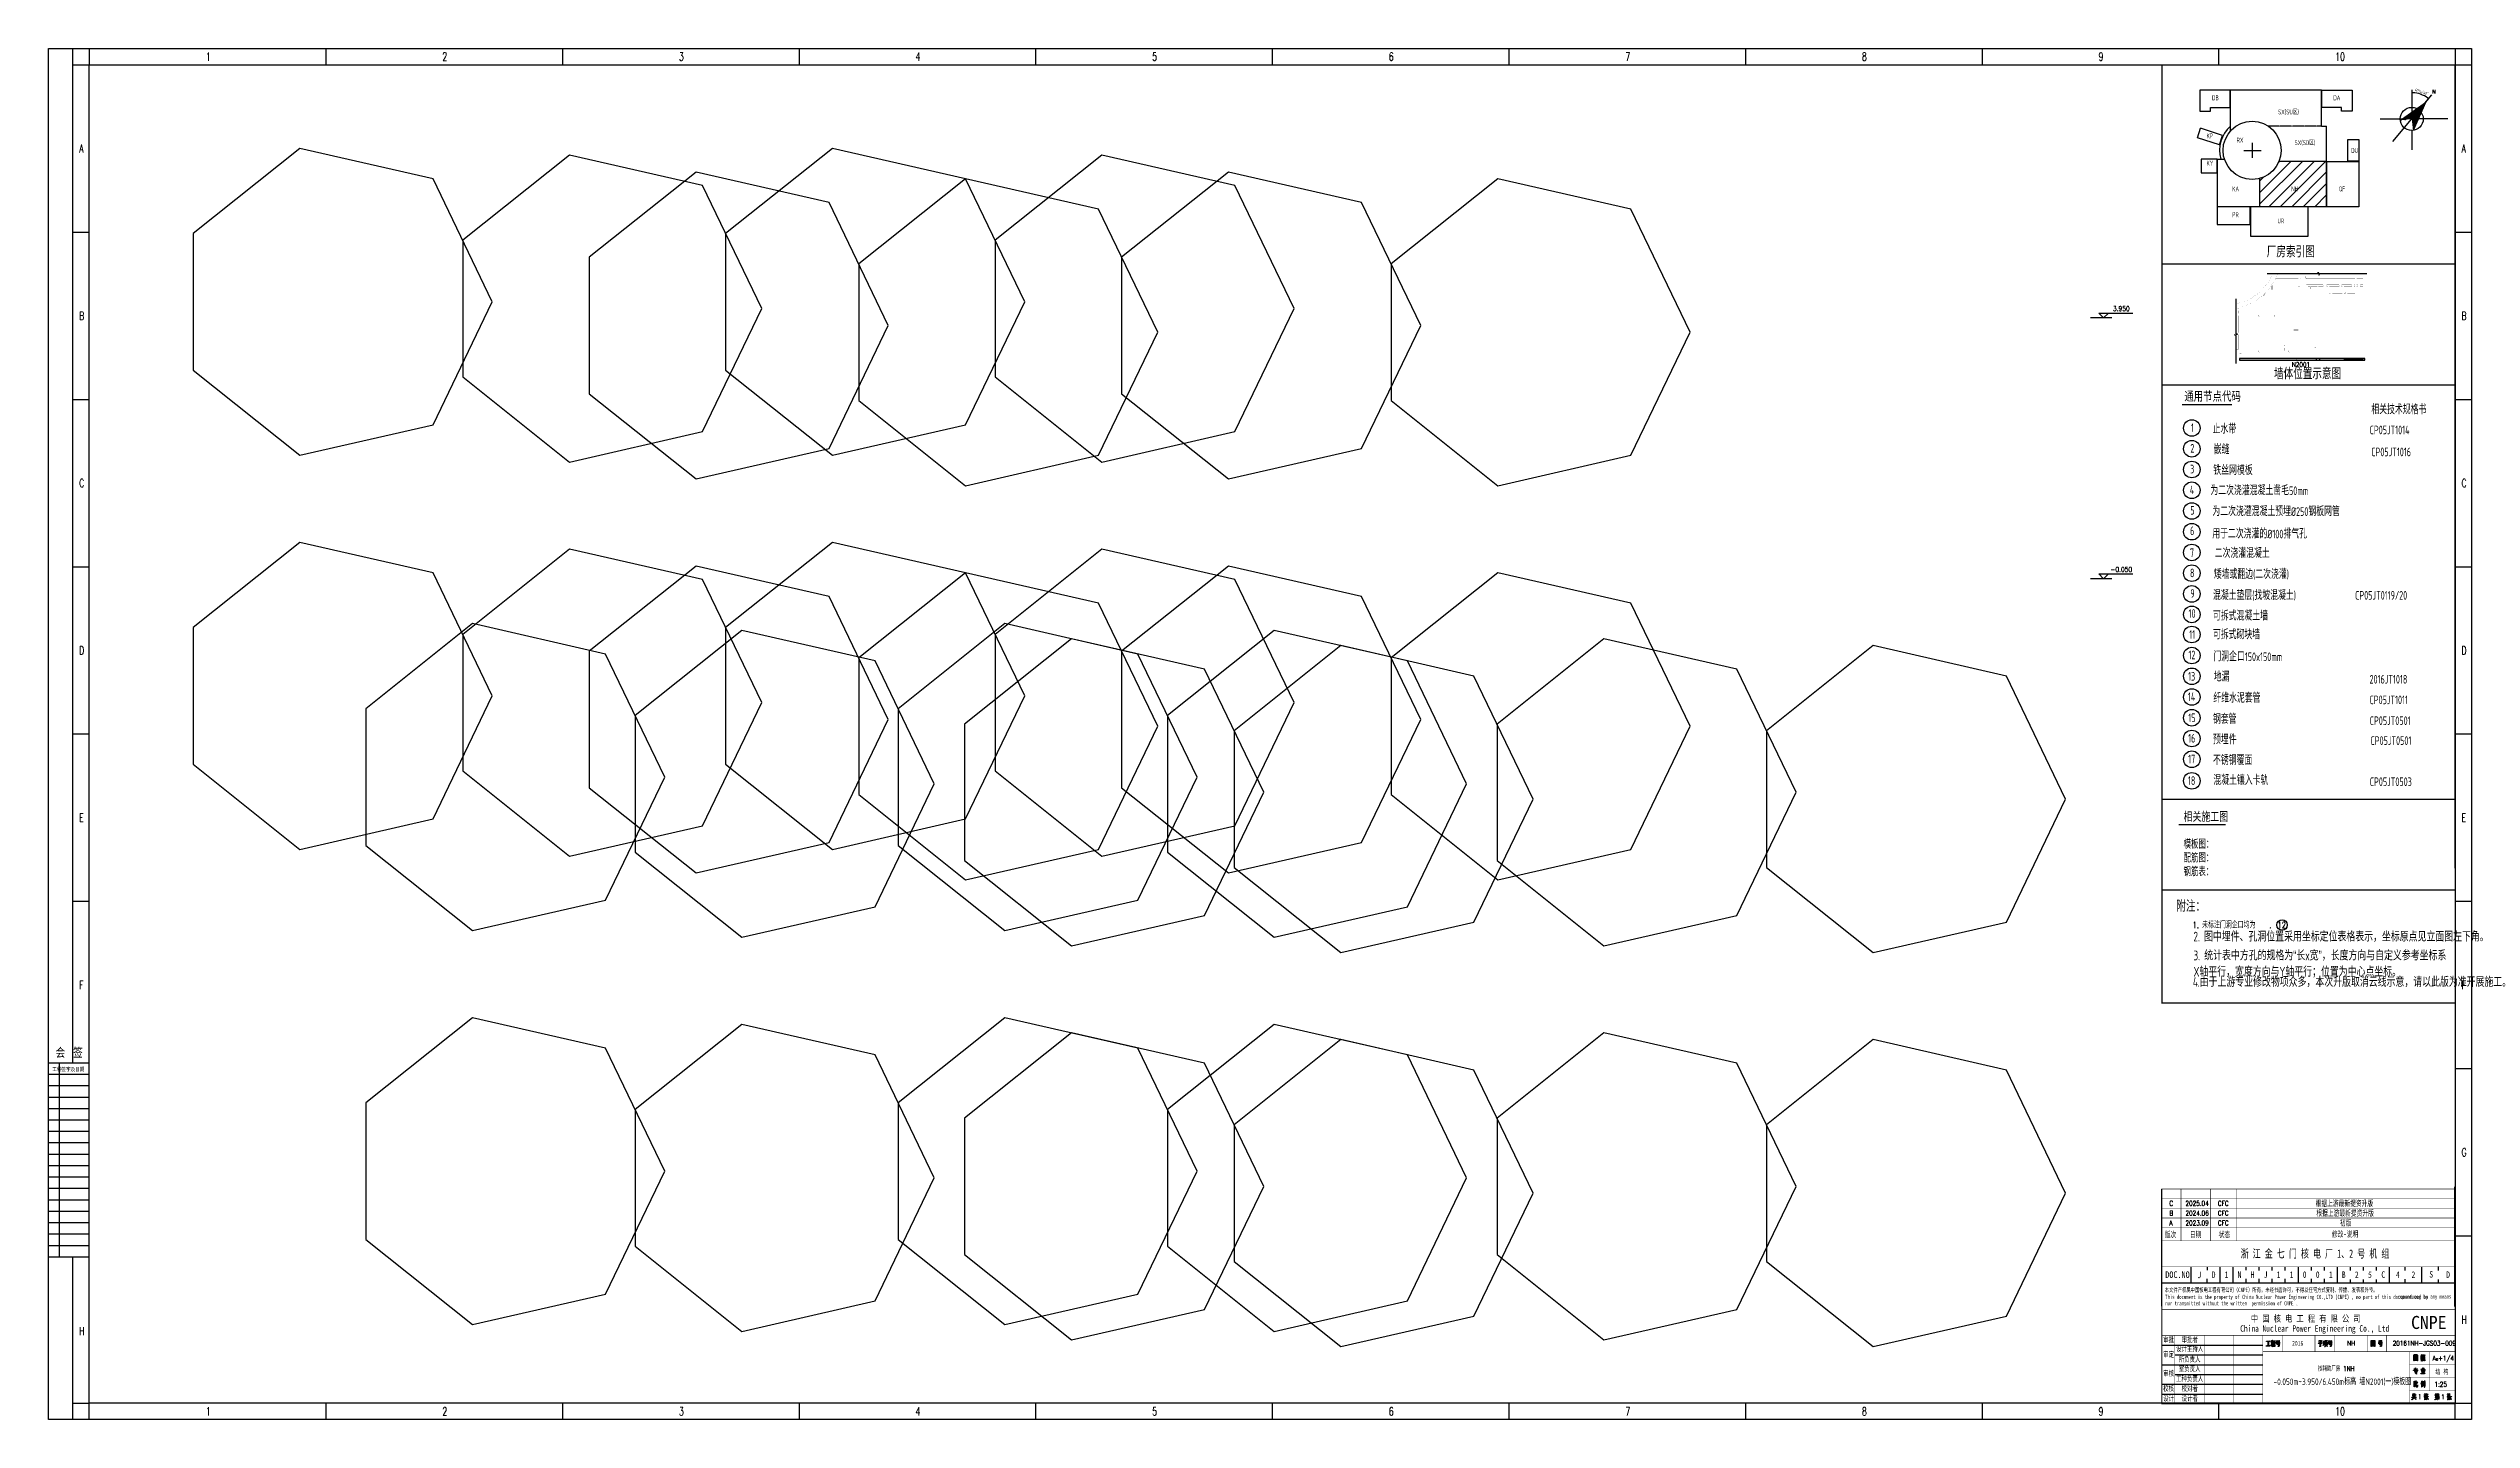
# Model space of a CAD drawing. Extents: x 240041 to 323108, y -93974 to -72949.
# Drawn here: x 256188 to 293363, y -93974 to -72949 of the extents above; entities that cross this region are included whole.
import ezdxf
from ezdxf.enums import TextEntityAlignment as Align

# ---------------------------------------------------------------- set-up
doc = ezdxf.new("R2010")
doc.units = 0
doc.linetypes.add('CENTER', pattern=[50.8, 31.75, -6.35, 6.35, -6.35])
doc.linetypes.add('CONTINOUS', pattern=[0])
doc.layers.get('0').update_dxf_attribs({"linetype": 'CONTINUOUS'})
for name, color, linetype in [('1', 7, 'CONTINUOUS'), ('BORDER', 7, 'CONTINUOUS'), ('B版云线202106', 2, 'CONTINUOUS'), ('C77(文本)', 7, 'CONTINUOUS'), ('DIM', 3, 'CONTINUOUS'), ('NHFVVP_CenterLine', 4, 'CONTINUOUS'), ('NHJVVK_OpenLine', 7, 'CONTINUOUS'), ('PUB_TEXT', 7, 'CONTINUOUS'), ('TEXT', 4, 'CONTINUOUS'), ('THIN', 3, 'CONTINUOUS'), ('TK', 4, 'CONTINUOUS'), ('wall', 7, 'CONTINUOUS'), ('中心线', 2, 'CENTER'), ('图框', 4, 'CONTINOUS'), ('缩略图', 4, 'CONTINUOUS')]:
    doc.layers.add(name, color=color, linetype=linetype)
doc.styles.add('ACP1000普通样式', font='tssdeng.shx', dxfattribs={"width": 0.7, "bigfont": 'tssdchn.shx'})
doc.styles.add('CHINESE-3', font='romand.shx', dxfattribs={"width": 0.8, "bigfont": 'ochinese.shx'})
doc.styles.add('DIM_FONT', font='SIMPLEX', dxfattribs={"width": 0.7, "bigfont": 'GBCBIG'})
doc.styles.add('HZ', font='TXT.shx', dxfattribs={"width": 0.7, "bigfont": 'hz.shx'})
doc.styles.add('RH', font='romans.shx', dxfattribs={"width": 0.7, "bigfont": 'hz.shx'})
doc.styles.add('romand', font='romand.shx', dxfattribs={"width": 0.7, "height": 200, "bigfont": 'OCHINESE.shx'})
doc.styles.add('ROMANT', font='ROMANT.shx', dxfattribs={"width": 0.618, "height": 450, "bigfont": 'ochinese.shx'})
doc.styles.add('S1', font='tssdeng.shx', dxfattribs={"width": 0.7, "bigfont": 'tssdchn.shx'})
doc.styles.add('TSSD_Dimension', font='Tssdeng.shx', dxfattribs={"width": 0.7, "bigfont": 'tssdchn.shx'})
doc.styles.add('TSSD_Label', font='tssdeng.shx', dxfattribs={"width": 0.7, "bigfont": 'hztxt.shx'})
doc.styles.add('宋体', font='', dxfattribs={"width": 0.7})
doc.styles.get('宋体').set_extended_font_data('SimSun')

msp = doc.modelspace()

# ---------------------------------------------------------------- texts
at = {"color": 2, "style": '宋体', "width": 0.7}
msp.add_text('浙 江 金 七 门 核 电 厂 1、2 号 机 组', height=125.01, dxfattribs=at).set_placement((289820, -91492))
at = {"color": 2, "linetype": 'Continuous', "attachment_point": 5, "style": '宋体'}
for s, width, insert, char_height in [('J', 144.38, (289187, -91757), 100), ('D', 169.01, (289406, -91753), 100), ('1', 169.01, (289603, -91752), 100), ('N', 169.01, (289803, -91752), 100), ('H', 2500.12, (290003, -91752), 100), ('J', 169.01, (290203, -91752), 100), ('1', 169.01, (290403, -91752), 100), ('1', 169.01, (290603, -91752), 100), ('0', 169.01, (290803, -91752), 100), ('B', 169.01, (291403, -91752), 100), ('2', 169.01, (291603, -91752), 100), ('5', 169.01, (291805, -91752), 100), ('C', 169.01, (292008, -91752), 100), ('4', 169.01, (292233, -91752), 100), ('2', 169.01, (292471, -91752), 100), ('S', 169.01, (292744, -91747), 100), ('D', 169.01, (293003, -91752), 100), ('2016', 432.74, (290696, -92806), 75)]:
    msp.add_mtext_dynamic_manual_height_columns(s, width=width, gutter_width=25, heights=[0], dxfattribs=dict(at, insert=insert, char_height=char_height))
at = {"color": 1, "linetype": 'Continuous', "char_height": 100, "attachment_point": 5, "style": '宋体'}
for s, insert in [('0', (291003, -91752)), ('1', (291203, -91752))]:
    msp.add_mtext_dynamic_manual_height_columns(s, width=100, gutter_width=1, heights=[0], dxfattribs=dict(at, insert=insert))
at = {"color": 2, "char_height": 85, "attachment_point": 1, "style": '宋体'}
for s, width, heights, insert in [('\\pi20.00656;审批', 200.01, [111], (288611, -92708)), ('\\pi21.16356;审定', 200.01, [0], (288611, -92931)), ('\\pi7.51818;设计主持人', 429.9, [0], (288822, -92844)), ('\\pi92.97107;审批者', 429.9, [0], (288822, -92706)), ('\\pi20.83299;审核', 200.01, [0], (288611, -93223)), ('\\pi7.3529;工种负责人', 429.9, [0], (288822, -93304)), ('\\pi49.17027;所负责人', 429.9, [0], (288822, -93004)), ('\\pi49.83141;室负责人', 429.9, [0], (288822, -93150)), ('\\pi19.67598;校核', 200.01, [0], (288611, -93452)), ('\\pi19.5107;设计', 200.01, [0], (288611, -93604)), ('\\pi91.81407;校对者', 429.9, [111], (288822, -93454)), ('\\pi92.30992;设计者', 429.9, [111], (288822, -93604))]:
    msp.add_mtext_dynamic_manual_height_columns(s, width=width, gutter_width=25, heights=heights, dxfattribs=dict(at, insert=insert))
at = {"layer": '1', "color": 6, "style": '宋体', "width": 0.7}
msp.add_text('根据上游最新提资升版', height=90, dxfattribs=at).set_placement((290971, -90702))
at = {"layer": '1', "color": 2, "style": '宋体'}
for s, height, width, p in [('版次', 90, 0.7, (288657, -91181)), ('状态', 90, 0.7, (289482, -91181)), ('根据上游最新提资升版', 90, 0.7, (290983, -90852)), ('修改-说明', 90, 0.7, (291221, -91174)), ('初版', 90, 0.7, (291343, -91002)), ('日期 ', 90, 0.7, (289043, -91181)), ('DOC.NO', 100, 0.8, (288664, -91802)), ('China Nuclear Power Engineering Co., Ltd', 100, 0.7, (289814, -92627)), ('中 国 核 电 工 程 有 限 公 司', 100, 0.8, (289978, -92475))]:
    msp.add_text(s, height=height, dxfattribs=dict(at, width=width)).set_placement(p)
at = {"layer": '1', "color": 2, "ltscale": 0.8, "style": '宋体', "width": 0.7}
for s, height, p in [('本文件产权属中国核电工程有限公司（CNPE）所有，未经书面许可，不得以任何方式复制、传播、发表和外传。', 67.5, (288656, -92019)), ('This document is the property of China Nuclear Power Engineering CO.,LTD (CNPE) , no part of this document may be', 62.503, (288664, -92124)), ('nor transmitted without the written  permission of CNPE .', 62.5, (288666, -92223)), ('reproduced by any means , ', 62.5, (292230, -92119))]:
    msp.add_text(s, height=height, dxfattribs=at).set_placement(p)
at = {"layer": 'C77(文本)', "color": 0, "style": 'S1', "width": 0.7}
msp.add_text('墙体位置示意图', height=175, dxfattribs=at).set_placement((290333, -78074), align=Align.BOTTOM_LEFT)
at = {"layer": 'C77(文本)', "style": 'S1', "width": 0.7}
for s, height, p in [('通用节点代码', 159, (288956, -78365)), ('相关施工图', 150, (288945, -84808)), ('附注：', 175, (288834, -86188))]:
    msp.add_text(s, height=height, dxfattribs=at).set_placement(p)
at = {"layer": 'C77(文本)', "color": 4, "style": 'S1', "width": 0.7}
for s, height, p in [('相关技术规格书', 132.5, (291826, -78555)), ('1', 132, (289059, -78831)), ('止水带', 132.5, (289390, -78854)), ('CP05JT1014', 132.5, (291800, -78865)), ('2', 132, (289049, -79146)), ('嵌缝', 132.5, (289408, -79168)), ('CP05JT1016', 132.5, (291825, -79202)), ('3', 132, (289045, -79464)), ('铁丝网模板', 132.5, (289401, -79487)), ('4', 132, (289041, -79783)), (' 为二次浇灌混凝土凿毛50mm', 132.5, (289299, -79797)), ('6', 132, (289044, -80410)), ('5', 132, (289049, -80097)), ('为二次浇灌混凝土预埋%%C250钢板网管', 132.5, (289387, -80117)), ('7', 132, (289043, -80748)), ('用于二次浇灌的%%c100排气孔', 132.5, (289386, -80461)), ('二次浇灌混凝土', 132.5, (289423, -80759)), ('8', 132, (289043, -81057)), ('矮墙或翻边(二次浇灌)', 132.5, (289409, -81081)), ('9', 132, (289049, -81372)), ('混凝土垫层(找坡混凝土)', 132.5, (289396, -81404)), ('CP05JT0119/20', 132.5, (291577, -81401)), ('10', 132.5, (289022, -81679)), ('可拆式混凝土墙', 132.5, (289396, -81719)), ('11', 132.5, (289032, -82003)), ('可拆式砌块墙', 132.5, (289396, -82006)), ('13', 132.5, (289014, -82643)), ('12', 132.5, (289020, -82315)), ('门洞企口150x150mm', 132.5, (289402, -82343)), ('地漏', 132.5, (289409, -82654)), ('14', 132.5, (289012, -82956)), ('纤维水泥套管', 132.5, (289402, -82979)), ('2016JT1018', 132.5, (291798, -82688)), ('CP05JT1011', 132.5, (291798, -83004)), ('15', 132.5, (289018, -83279)), ('钢套管', 132.5, (289396, -83303)), ('CP05JT0501', 132.5, (291801, -83323)), ('16', 132.5, (289015, -83593)), ('预埋件', 132.5, (289396, -83616)), ('CP05JT0501', 132.5, (291813, -83629)), ('17', 132.5, (289015, -83911)), ('不锈钢覆面', 132.5, (289396, -83933)), ('18', 132.5, (289012, -84242)), ('混凝土镶入卡轨', 132.5, (289402, -84240)), ('CP05JT0503', 132.5, (291802, -84259)), ('模板图：', 125, (288945, -85218)), ('钢筋表：', 125, (288945, -85640)), ('配筋图：', 125, (288945, -85429))]:
    msp.add_text(s, height=height, dxfattribs=at).set_placement(p)
at = {"layer": 'PUB_TEXT', "color": 2, "style": '宋体'}
msp.add_text('CNPE', height=200, dxfattribs=at).set_placement((292435, -92585))
at = {"layer": 'TEXT', "style": 'DIM_FONT', "width": 0.8}
for s, p in [('3.950', (287990, -76938)), ('-0.050', (287990, -80938))]:
    msp.add_text(s, height=75, dxfattribs=at).set_placement(p, align=Align.MIDDLE)
at = {"layer": 'TEXT', "color": 6, "style": 'RH', "width": 0.7}
msp.add_text('N2001', height=75, dxfattribs=at).set_placement((290606, -77833, 0))
at = {"layer": 'TEXT', "color": 1, "style": 'ACP1000普通样式', "width": 0.7}
for s, p in [('2. 图中埋件、孔洞位置采用坐标定位表格表示，坐标原点见立面图左下角。', (289097, -86688)), ('4.由于上游专业修改物项众多，本次升版取消云线示意，请以此版为准开展施工。', (289088, -87383))]:
    msp.add_text(s, height=150, dxfattribs=at).set_placement(p, align=Align.BOTTOM_LEFT)
at = {"layer": 'TEXT', "color": 1, "insert": (289098, -86782), "char_height": 150, "attachment_point": 1, "style": 'ACP1000普通样式'}
msp.add_mtext_dynamic_manual_height_columns('3. 统计表中方孔的规格为“长x宽”，长度方向与自定义参考坐标系X轴平行，宽度方向与Y轴平行；位置为中心点坐标。', width=3911.66, gutter_width=1000, heights=[482], dxfattribs=at)
at = {"layer": 'TK', "color": 6, "style": 'romand', "width": 0.7}
for s, p in [('C', (288727, -90697)), ('2025.04', (288974, -90697)), ('CFC', (289471, -90697))]:
    msp.add_text(s, height=75, dxfattribs=at).set_placement(p)
at = {"layer": 'TK', "color": 2}
for s, style, width, p in [('A', 'romand', 0.7, (288727, -90997)), ('B', 'romand', 0.7, (288727, -90847)), ('2024.06', 'romand', 0.7, (288974, -90847)), ('2023.09', 'romand', 0.7, (288974, -90997)), ('CFC', 'romand', 0.7, (289471, -90847)), ('CFC', 'romand', 0.7, (289471, -90997)), ('NH', 'romand', 0.7, (291455, -92841)), ('结 构', 'CHINESE-3', 0.8, (292807, -93283))]:
    msp.add_text(s, height=75, dxfattribs=dict(at, style=style, width=width)).set_placement(p)
at = {"layer": 'TK', "color": 1, "width": 0.7}
for s, height, style, p in [('20161NH-JGS03-009', 75, 'romand', (292153, -92841)), ('核辅助厂房 1NH ', 75, 'RH', (291007, -93232)), ('A  ', 75, 'romand', (292767, -93071)), ('0', 33.3, 'romand', (292823, -93071)), ('+1/4', 75, 'romand', (292852, -93071)), ('-0.050m~3.950/6.450m标高 墙N2001(一)模板图', 100, 'TSSD_Dimension', (290326, -93444)), ('1:25', 75, 'romand', (292793, -93471))]:
    msp.add_text(s, height=height, dxfattribs=dict(at, style=style)).set_placement(p)
at = {"layer": 'TK', "color": 4, "style": 'romand', "width": 0.7}
for p in [(292542, -93661), (292897, -93664)]:
    msp.add_text('1', height=75, dxfattribs=at).set_placement(p)
at = {"layer": '图框', "color": 6, "style": 'RH', "width": 0.7}
for s, p in [('1. 未标注门洞企口均为    .', (289084, -86440)), ('12', (290388, -86441))]:
    msp.add_text(s, height=100, dxfattribs=at).set_placement(p)

# ---------------------------------------------------------------- blocks, each defined once
blk = doc.blocks.new('tk1')
at = {"color": 0}
for p, q in [((46134, -557127), (45509, -557127)), ((45676, -560102), (45676, -557127)), ((46134, -557302), (45509, -557302)), ((46134, -557477), (45509, -557477)), ((46134, -557652), (45509, -557652)), ((46134, -557827), (45509, -557827)), ((46134, -558002), (45509, -558002)), ((46134, -558177), (45509, -558177)), ((46134, -558352), (45509, -558352)), ((46134, -558527), (45509, -558527)), ((46134, -558702), (45509, -558702)), ((46134, -558877), (45509, -558877)), ((46134, -559052), (45509, -559052)), ((46134, -559227), (45509, -559227)), ((46134, -559402), (45509, -559402)), ((46134, -559577), (45509, -559577)), ((46134, -559752), (45509, -559752)), ((46134, -559927), (45509, -559927)), ((46134, -560102), (45509, -560102))]:
    blk.add_line(p, q, dxfattribs=at)
at = {"color": 4, "flags": 128}
for points in [[(45509, -562593), (45509, -541568)], [(45509, -541568), (82684, -541568)], [(46134, -541568), (46134, -541818)], [(49764, -541568), (49764, -541818)], [(53394, -541568), (53394, -541818)], [(57024, -541568), (57024, -541818)], [(60654, -541568), (60654, -541818)], [(64284, -541568), (64284, -541818)], [(67914, -541568), (67914, -541818)], [(71544, -541568), (71544, -541818)], [(75174, -541568), (75174, -541818)], [(78804, -541568), (78804, -541818)], [(82434, -541568), (82434, -541818)], [(82684, -541568), (82684, -562593)], [(45884, -541818), (46134, -541818)], [(49764, -562343), (49764, -562593)], [(53394, -562343), (53394, -562593)], [(57024, -562343), (57024, -562593)], [(60654, -562343), (60654, -562593)], [(64284, -562343), (64284, -562593)], [(67914, -562343), (67914, -562593)], [(71544, -562343), (71544, -562593)], [(75174, -562343), (75174, -562593)], [(78804, -562343), (78804, -562593)], [(82684, -562593), (45509, -562593)]]:
    blk.add_lwpolyline(points, dxfattribs=at)
at = {"color": 4}
blk.add_lwpolyline([(45884, -557127), (45884, -541568)], dxfattribs=at)
at = {"flags": 128}
for points in [[(45884, -541818), (46134, -541818)], [(82434, -541818), (82684, -541818)], [(45884, -544383), (46134, -544383)], [(82434, -544383), (82684, -544383)], [(45884, -546949), (46134, -546949)], [(82434, -546949), (82684, -546949)], [(45884, -549515), (46134, -549515)], [(82434, -549515), (82684, -549515)], [(45884, -552080), (46134, -552080)], [(82434, -552080), (82684, -552080)], [(45884, -554646), (46134, -554646)], [(82434, -554646), (82684, -554646)], [(82434, -557211), (82684, -557211)], [(82434, -559777), (82684, -559777)], [(45884, -562343), (46134, -562343)], [(46134, -562593), (46134, -562343)], [(82432, -562593), (82432, -562343)], [(82434, -562343), (82684, -562343)]]:
    blk.add_lwpolyline(points, dxfattribs=at)
blk.add_lwpolyline([(46134, -541818), (82432, -541818), (82432, -562343), (46134, -562343)], close=True)
blk.add_lwpolyline([(45884, -562593), (45884, -560102)])
at = {"layer": 'C77(文本)', "color": 4}
for p in [(77932, -541818), (82432, -554137)]:
    blk.add_line(p, (82432, -541818), dxfattribs=at)
at = {"color": 0, "style": 'HZ', "width": 0.7}
for s, p in [('1', (47922, -541755)), ('2', (51552, -541755)), ('3', (55182, -541755)), ('4', (58812, -541755)), ('5', (62442, -541755)), ('6', (66072, -541755)), ('7', (69702, -541755)), ('8', (73332, -541755)), ('9', (76962, -541755)), ('10', (80592, -541755)), ('A', (45980, -543163)), ('A', (82530, -543163)), ('B', (45980, -545729)), ('B', (82530, -545729)), ('C', (45980, -548294)), ('C', (82530, -548294)), ('D', (45980, -550860)), ('D', (82530, -550860)), ('E', (45980, -553426)), ('E', (82530, -553426)), ('F', (45980, -555991)), ('F', (82530, -555991)), ('G', (82530, -558557)), ('H', (45980, -561299)), ('H', (82530, -561123)), ('1', (47922, -562530)), ('2', (51552, -562530)), ('3', (55182, -562530)), ('4', (58812, -562530)), ('5', (62442, -562530)), ('6', (66072, -562530)), ('7', (69702, -562530)), ('8', (73332, -562530)), ('9', (76962, -562530)), ('10', (80592, -562530))]:
    blk.add_text(s, height=125, dxfattribs=at).set_placement(p)
at = {"color": 0, "style": 'HZ', "width": 0.9}
blk.add_text('会 签  ', height=150, dxfattribs=at).set_placement((45947, -557047), align=Align.CENTER)
at = {"layer": '图框', "color": 3, "style": 'HZ', "width": 0.9}
blk.add_text('工种签字及日期', height=60, dxfattribs=at).set_placement((45814, -557256), align=Align.CENTER)
blk = doc.blocks.new('_ClosedBlank')
at = {"color": 0}
blk.add_lwpolyline([(0, 0, 0, 0.658, 0), (-2.5, 0, 0.658, 0.658, 0)], format="xyseb", dxfattribs=at)
blk = doc.blocks.new('A$C5E8E3E41')
at = {"layer": 'DIM'}
blk.add_line((160, -2794), (1787, -851), dxfattribs=at)
blk.add_arc((0, -2986), 2685, 52.20852, 87.86565, dxfattribs=at)
at = {"layer": '缩略图'}
for p, q in [((0, 0), (0, -2316)), ((-1925, -5287), (2050, -536)), ((-3235, -2986), (-671, -2986)), ((3695, -2985), (0, -2986)), ((0, -4168), (0, -6137))]:
    blk.add_line(p, q, dxfattribs=at)
blk.add_lwpolyline([(-1172, -3135), (1408, -1304), (135, -4160)], dxfattribs=at)
blk.add_circle((0, -2986), 1181, dxfattribs=at)
blk.add_point((-669, -3033), dxfattribs=at)
blk.add_point((-669, -3033), dxfattribs=at)
for points in [[(0, -2986), (-1172, -3135), (1408, -1304)], [(135, -4160), (1408, -1304), (0, -2986)]]:
    blk.add_solid(points, dxfattribs=at)
at = {"layer": 'DIM', "xscale": 100, "yscale": 100, "zscale": 100}
for p, rotation in [((0, -301), 178.9328260940947), ((1723, -927), 321.1413489768363)]:
    blk.add_blockref('_ClosedBlank', p, dxfattribs=dict(at, rotation=rotation))
at = {"layer": 'DIM', "color": 7, "insert": (1004, -222), "char_height": 300, "attachment_point": 5, "rotation": 340.03709, "style": 'TSSD_Dimension'}
blk.add_mtext('\\A1;40°44\'40"', dxfattribs=at)
at = {"layer": '缩略图', "style": 'ROMANT'}
blk.add_text('N', height=400, dxfattribs=at).set_placement((2099, -395))
blk = doc.blocks.new('A$C3CC76250')
at = {"layer": 'TEXT', "lineweight": 30}
h = blk.add_hatch(dxfattribs=at)
h.set_pattern_fill('ANSI31', color=256, scale=3000, style=0)
h.set_pattern_definition([(45, (-770190, -402651), (-6735.19, 6735.19), [])])
h.paths.add_polyline_path([(1880, 0), (1880, -2491, -0.3755255), (4213, -2205), (7459, -2205), (7459, 0)])
h.paths.add_polyline_path([(4731, -1679), (4731, -1022), (6141, -1022), (6141, -1679)], flags=24)
h = blk.add_hatch(dxfattribs=at)
h.set_pattern_fill('ANSI31', color=5, scale=4000, style=0)
h.set_pattern_definition([(45, (-510316.34, 2095162.27), (-353.55339, 353.55339), [])])
h.paths.add_polyline_path([(7781, -4361), (4861, -4361, -0.2311413), (3690, -5401), (3690, -7140), (7781, -7140)])
h.paths.add_polyline_path([(5553, -6236), (5965, -6236), (5965, -5872), (5553, -5872)], flags=24)
at = {"linetype": 'CENTER', "ltscale": 0.3}
blk.add_line((7459, -2205), (4213, -2205), dxfattribs=at)
at = {"layer": '中心线'}
for p, q in [((2709, -3682), (3757, -3682)), ((3210, -3227), (3210, -4134))]:
    blk.add_line(p, q, dxfattribs=at)
at = {"layer": '缩略图'}
for p, q in [((7459, 0), (1880, 0)), ((1880, -2491), (1880, 0)), ((7459, -2205), (7459, 0)), ((-152, -2905), (39, -2319)), ((1202, -3349), (-152, -2905)), ((1397, -2765), (39, -2319)), ((1202, -3349), (1397, -2765)), ((7459, -2205), (7781, -2205)), ((7781, -7140), (7781, -2205)), ((1068, -4221), (1068, -7140)), ((1068, -4221), (1509, -4221)), ((7781, -4361), (4861, -4361)), ((3690, -7140), (3690, -5401)), ((3690, -7140), (1068, -7140)), ((7781, -7140), (3690, -7140))]:
    blk.add_line(p, q, dxfattribs=at)
for points in [[(0, -1281), (651, -1281), (651, -1050), (1862, -1050), (1862, 0), (0, 0), (0, -1281)], [(9339, -1281), (8688, -1281), (8688, -1050), (7477, -1050), (7477, 0), (9339, 0), (9339, -1281)], [(1068, -7147), (1068, -8239), (3097, -8239), (3097, -7147), (1068, -7147)]]:
    blk.add_lwpolyline(points, dxfattribs=at)
for points in [[(1057, -4221), (77, -4221), (77, -5061), (1057, -5061)], [(7788, -4361), (9748, -4361), (9748, -7140), (7788, -7140)], [(9083, -4354), (9083, -3017), (9748, -3017), (9748, -4354)], [(3105, -8953), (6654, -8953), (6654, -7147), (3105, -7147)]]:
    blk.add_lwpolyline(points, close=True, dxfattribs=at)
blk.add_circle((3210, -3682), 1785, dxfattribs=at)
blk.add_arc((3210, -3682), 1995, 131.81448, 195.67471, dxfattribs=at)
at = {"layer": 'TEXT', "color": 7, "lineweight": 30, "xscale": 0.6000000000000001, "yscale": 0.6000000000000001, "zscale": 0.6000000000000001}
blk.add_blockref('A$C5E8E3E41', (13001, 36), dxfattribs=at)
at = {"color": 0, "linetype": 'ByBlock', "style": 'TSSD_Label', "width": 0.7}
for s, p in [('DB', (748, -610)), ('DA', (8191, -610)), ('KP', (411, -2945)), ('RX', (2258, -3207)), ('KY', (411, -4620)), ('DU', (9291, -3840)), ('KA', (1987, -6198)), ('NH', (5613, -6198)), ('QF', (8525, -6198)), ('PR', (1987, -7785)), ('UR', (4761, -8162))]:
    blk.add_text(s, height=300, dxfattribs=at).set_placement(p)
at = {"linetype": 'ByBlock', "style": 'TSSD_Label', "width": 0.7}
for s, p in [('SX(SU区)', (4801, -1479)), ('SX(SD区)', (5813, -3361))]:
    blk.add_text(s, height=300, dxfattribs=at).set_placement(p)
blk = doc.blocks.new('A$C4f303797')
at = {"layer": 'TEXT', "color": 7, "lineweight": 30, "xscale": 0.5, "yscale": 0.5, "zscale": 0.5}
blk.add_blockref('A$C3CC76250', (76, 4477), dxfattribs=at)
at = {"layer": 'C77(文本)', "color": 0, "style": 'S1', "width": 0.7}
blk.add_text('厂房索引图', height=350, dxfattribs=at).set_placement((2130, -751), align=Align.BOTTOM_LEFT)
blk = doc.blocks.new('A$Cc6a5050b')
at = {"layer": 'NHFVVP_CenterLine', "ltscale": 10}
blk.add_blockref('A$C4f303797', (-7851, -5335), dxfattribs=at)

# ---------------------------------------------------------------- hatches: boundary and pattern name
at = {"layer": '1'}
h = msp.add_hatch(color=2, dxfattribs=at)
h.paths.add_polyline_path([(290247, -92776), (290274, -92776), (290269, -92768), (290265, -92774), (290215, -92774), (290218, -92777), (290221, -92776), (290224, -92776), (290243, -92776), (290243, -92844), (290211, -92844), (290214, -92848), (290217, -92847), (290220, -92846), (290278, -92846), (290273, -92838), (290268, -92844), (290247, -92844)])
h.paths.add_polyline_path([(290303, -92813), (290303, -92806), (290303, -92803), (290305, -92806), (290307, -92810), (290309, -92814), (290309, -92815), (290311, -92818), (290312, -92817), (290312, -92816), (290313, -92812), (290312, -92809), (290312, -92808), (290310, -92806), (290307, -92804), (290304, -92802), (290303, -92801), (290303, -92793), (290315, -92793), (290311, -92786), (290307, -92791), (290303, -92791), (290303, -92770), (290307, -92769), (290311, -92768), (290313, -92768), (290314, -92768), (290310, -92761), (290308, -92762), (290305, -92764), (290302, -92766), (290300, -92767), (290297, -92768), (290294, -92769), (290291, -92770), (290288, -92771), (290287, -92771), (290287, -92773), (290291, -92772), (290294, -92772), (290297, -92771), (290299, -92771), (290299, -92791), (290285, -92791), (290287, -92794), (290290, -92793), (290298, -92793), (290298, -92797), (290297, -92801), (290296, -92805), (290295, -92809), (290294, -92814), (290293, -92818), (290292, -92822), (290291, -92826), (290289, -92830), (290287, -92834), (290286, -92838), (290285, -92839), (290286, -92841), (290289, -92834), (290291, -92831), (290293, -92827), (290294, -92823), (290296, -92819), (290297, -92815), (290299, -92811), (290299, -92808), (290299, -92814), (290299, -92843), (290299, -92847), (290299, -92851), (290299, -92854), (290299, -92857), (290303, -92854), (290303, -92852), (290303, -92850), (290303, -92844), (290303, -92840)])
h.paths.add_polyline_path([(290347, -92771), (290350, -92769), (290346, -92763), (290343, -92767), (290322, -92767), (290318, -92763), (290318, -92767), (290318, -92767), (290318, -92772), (290318, -92776), (290318, -92786), (290318, -92790), (290318, -92795), (290318, -92799), (290318, -92800), (290322, -92798), (290322, -92793), (290344, -92793), (290344, -92798), (290348, -92796), (290348, -92794), (290348, -92791), (290348, -92786), (290347, -92781)])
h.paths.add_polyline_path([(290322, -92769), (290344, -92769), (290344, -92791), (290322, -92791)], flags=16)
h.paths.add_polyline_path([(290334, -92808), (290352, -92808), (290347, -92801), (290344, -92806), (290314, -92806), (290316, -92809), (290319, -92808), (290331, -92808), (290331, -92826), (290316, -92826), (290318, -92830), (290321, -92828), (290331, -92828), (290331, -92848), (290310, -92848), (290312, -92851), (290315, -92850), (290318, -92850), (290354, -92850), (290349, -92843), (290346, -92848), (290334, -92848), (290334, -92828), (290351, -92828), (290346, -92822), (290343, -92826), (290334, -92826)])
h.paths.add_polyline_path([(290413, -92783), (290413, -92768), (290415, -92765), (290411, -92761), (290408, -92765), (290379, -92765), (290375, -92761), (290375, -92766), (290375, -92770), (290375, -92775), (290375, -92784), (290375, -92788), (290375, -92792), (290375, -92797), (290375, -92797), (290379, -92795), (290379, -92791), (290409, -92791), (290409, -92795), (290413, -92793), (290413, -92790), (290413, -92787)])
h.paths.add_polyline_path([(290379, -92767), (290409, -92767), (290409, -92788), (290379, -92788)], flags=16)
h.paths.add_polyline_path([(290388, -92803), (290427, -92803), (290421, -92796), (290418, -92801), (290361, -92801), (290364, -92805), (290366, -92803), (290383, -92803), (290382, -92808), (290381, -92812), (290381, -92813), (290379, -92817), (290377, -92819), (290381, -92825), (290383, -92821), (290410, -92821), (290409, -92828), (290409, -92834), (290408, -92838), (290407, -92842), (290406, -92844), (290405, -92846), (290403, -92846), (290400, -92846), (290397, -92846), (290394, -92845), (290390, -92843), (290390, -92845), (290394, -92848), (290396, -92850), (290398, -92853), (290399, -92856), (290399, -92856), (290403, -92855), (290405, -92853), (290406, -92853), (290408, -92851), (290410, -92848), (290411, -92847), (290411, -92844), (290412, -92840), (290413, -92835), (290414, -92830), (290414, -92823), (290417, -92821), (290413, -92814), (290410, -92819), (290384, -92819)])
h = msp.add_hatch(color=2, dxfattribs=at)
h.paths.add_polyline_path([(291047, -92846), (291047, -92805), (291078, -92805), (291071, -92795), (291066, -92803), (291047, -92803), (291047, -92795), (291050, -92792), (291048, -92790), (291051, -92787), (291054, -92784), (291056, -92781), (291059, -92779), (291061, -92777), (291063, -92775), (291067, -92773), (291070, -92771), (291072, -92771), (291066, -92762), (291062, -92767), (291017, -92767), (291020, -92770), (291023, -92769), (291026, -92769), (291063, -92769), (291047, -92788), (291042, -92785), (291043, -92798), (291043, -92803), (291011, -92803), (291013, -92806), (291016, -92805), (291019, -92805), (291043, -92805), (291043, -92840), (291042, -92844), (291040, -92846), (291038, -92845), (291036, -92845), (291032, -92844), (291030, -92844), (291030, -92846), (291034, -92848), (291037, -92850), (291038, -92853), (291040, -92856), (291040, -92857), (291043, -92855), (291045, -92852), (291047, -92849)])
h.paths.add_polyline_path([(291120, -92786), (291142, -92786), (291142, -92831), (291146, -92828), (291146, -92823), (291146, -92814), (291146, -92788), (291148, -92785), (291144, -92780), (291141, -92784), (291128, -92784), (291130, -92778), (291131, -92774), (291132, -92770), (291133, -92767), (291133, -92767), (291152, -92767), (291147, -92760), (291143, -92765), (291111, -92765), (291113, -92768), (291116, -92768), (291119, -92767), (291128, -92767), (291128, -92770), (291127, -92774), (291127, -92779), (291126, -92784), (291121, -92784), (291116, -92781), (291116, -92785), (291116, -92789), (291116, -92798), (291117, -92802), (291117, -92812), (291116, -92817), (291116, -92821), (291116, -92826), (291116, -92830), (291116, -92833), (291120, -92829)])
h.paths.add_polyline_path([(291107, -92823), (291111, -92820), (291112, -92819), (291112, -92817), (291101, -92822), (291101, -92777), (291113, -92777), (291108, -92770), (291105, -92775), (291086, -92775), (291088, -92778), (291091, -92777), (291094, -92777), (291097, -92777), (291097, -92824), (291093, -92826), (291089, -92828), (291087, -92829), (291085, -92829), (291085, -92829), (291088, -92837), (291090, -92835), (291092, -92833), (291093, -92832), (291095, -92831), (291097, -92829), (291099, -92827), (291103, -92825)])
h.paths.add_polyline_path([(291131, -92832), (291132, -92830), (291132, -92826), (291132, -92822), (291133, -92818), (291133, -92813), (291133, -92807), (291133, -92802), (291136, -92799), (291129, -92793), (291129, -92798), (291129, -92807), (291129, -92816), (291129, -92820), (291128, -92825), (291128, -92830), (291127, -92834), (291125, -92837), (291124, -92840), (291123, -92842), (291121, -92844), (291119, -92847), (291116, -92849), (291113, -92851), (291109, -92854), (291107, -92855), (291108, -92856), (291112, -92854), (291115, -92853), (291118, -92851), (291120, -92849), (291123, -92847), (291124, -92846), (291126, -92843), (291128, -92840), (291130, -92836)])
h.paths.add_polyline_path([(291143, -92838), (291140, -92836), (291136, -92833), (291133, -92830), (291133, -92832), (291136, -92835), (291138, -92839), (291140, -92841), (291142, -92843), (291144, -92847), (291146, -92850), (291147, -92853), (291149, -92855), (291150, -92853), (291150, -92848), (291149, -92845), (291148, -92844), (291147, -92842), (291145, -92840)])
h.paths.add_polyline_path([(291212, -92783), (291212, -92768), (291214, -92765), (291210, -92761), (291208, -92765), (291179, -92765), (291175, -92761), (291175, -92766), (291175, -92770), (291175, -92788), (291175, -92792), (291175, -92797), (291175, -92797), (291179, -92795), (291179, -92791), (291208, -92791), (291208, -92795), (291212, -92793), (291212, -92790), (291212, -92787)])
h.paths.add_polyline_path([(291179, -92767), (291208, -92767), (291208, -92788), (291179, -92788)], flags=16)
h.paths.add_polyline_path([(291187, -92803), (291226, -92803), (291221, -92796), (291217, -92801), (291161, -92801), (291163, -92805), (291166, -92803), (291182, -92803), (291181, -92808), (291181, -92812), (291180, -92813), (291178, -92817), (291177, -92819), (291180, -92825), (291183, -92821), (291210, -92821), (291209, -92828), (291208, -92834), (291207, -92838), (291206, -92842), (291205, -92844), (291204, -92846), (291204, -92846), (291202, -92846), (291200, -92846), (291197, -92846), (291193, -92845), (291190, -92843), (291189, -92845), (291193, -92848), (291196, -92850), (291197, -92853), (291198, -92856), (291198, -92856), (291202, -92855), (291205, -92853), (291205, -92853), (291208, -92851), (291209, -92848), (291210, -92847), (291211, -92844), (291211, -92840), (291212, -92835), (291213, -92830), (291214, -92823), (291217, -92821), (291212, -92814), (291209, -92819), (291183, -92819)])
h = msp.add_hatch(color=2, dxfattribs=at)
h.paths.add_polyline_path([(291879, -92839), (291879, -92768), (291881, -92765), (291877, -92761), (291875, -92764), (291829, -92764), (291824, -92761), (291824, -92765), (291825, -92770), (291825, -92848), (291824, -92853), (291824, -92856), (291829, -92854), (291829, -92847), (291875, -92847), (291875, -92856), (291880, -92852), (291879, -92848), (291879, -92844)])
h.paths.add_polyline_path([(291829, -92820), (291832, -92818), (291835, -92816), (291837, -92815), (291840, -92813), (291843, -92811), (291845, -92808), (291848, -92806), (291850, -92803), (291851, -92803), (291853, -92806), (291855, -92808), (291858, -92811), (291861, -92813), (291863, -92815), (291866, -92816), (291869, -92818), (291870, -92815), (291873, -92813), (291874, -92812), (291874, -92811), (291871, -92810), (291867, -92809), (291864, -92808), (291861, -92807), (291859, -92805), (291856, -92803), (291854, -92801), (291853, -92799), (291856, -92795), (291858, -92792), (291860, -92789), (291861, -92787), (291863, -92784), (291866, -92781), (291867, -92781), (291862, -92773), (291859, -92778), (291845, -92778), (291846, -92774), (291847, -92773), (291849, -92770), (291844, -92766), (291875, -92766), (291875, -92845), (291829, -92845)], flags=16)
h.paths.add_polyline_path([(291840, -92829), (291840, -92827), (291848, -92828), (291851, -92829), (291854, -92830), (291856, -92830), (291858, -92831), (291859, -92833), (291861, -92836), (291862, -92839), (291862, -92841), (291860, -92842), (291858, -92840), (291857, -92839), (291856, -92837), (291853, -92836), (291851, -92834), (291848, -92832), (291844, -92831)], flags=0)
h.paths.add_polyline_path([(291829, -92818), (291829, -92766), (291843, -92766), (291843, -92769), (291842, -92773), (291840, -92778), (291840, -92781), (291838, -92784), (291837, -92788), (291835, -92792), (291834, -92796), (291832, -92800), (291833, -92800), (291835, -92797), (291837, -92794), (291839, -92791), (291841, -92787), (291842, -92783), (291843, -92782), (291844, -92786), (291845, -92790), (291846, -92794), (291848, -92798), (291849, -92799), (291847, -92802), (291845, -92804), (291842, -92807), (291840, -92809), (291837, -92812), (291834, -92814), (291831, -92816)], flags=16)
h.paths.add_polyline_path([(291846, -92813), (291846, -92812), (291848, -92812), (291851, -92814), (291854, -92815), (291856, -92816), (291858, -92819), (291858, -92823), (291857, -92825), (291855, -92823), (291854, -92821), (291852, -92819), (291849, -92816)], flags=0)
h.paths.add_polyline_path([(291851, -92796), (291849, -92793), (291848, -92790), (291846, -92786), (291844, -92781), (291844, -92780), (291859, -92780), (291858, -92784), (291856, -92788), (291854, -92791), (291852, -92794)], flags=16)
h.paths.add_polyline_path([(291982, -92783), (291982, -92768), (291985, -92765), (291980, -92761), (291978, -92765), (291949, -92765), (291945, -92761), (291945, -92766), (291945, -92770), (291945, -92788), (291945, -92792), (291945, -92797), (291945, -92797), (291949, -92795), (291949, -92791), (291978, -92791), (291978, -92795), (291983, -92793), (291982, -92790), (291982, -92787)])
h.paths.add_polyline_path([(291949, -92767), (291978, -92767), (291978, -92788), (291949, -92788)], flags=16)
h.paths.add_polyline_path([(291957, -92803), (291996, -92803), (291991, -92796), (291987, -92801), (291931, -92801), (291933, -92805), (291936, -92803), (291953, -92803), (291952, -92808), (291951, -92812), (291950, -92813), (291948, -92817), (291947, -92819), (291950, -92825), (291953, -92821), (291980, -92821), (291979, -92828), (291978, -92834), (291977, -92838), (291976, -92842), (291975, -92844), (291974, -92846), (291972, -92846), (291970, -92846), (291967, -92846), (291963, -92845), (291960, -92843), (291959, -92845), (291963, -92848), (291966, -92850), (291968, -92853), (291969, -92856), (291969, -92856), (291972, -92855), (291975, -92853), (291975, -92853), (291978, -92851), (291979, -92848), (291980, -92847), (291981, -92844), (291982, -92840), (291982, -92835), (291983, -92830), (291984, -92823), (291987, -92821), (291983, -92814), (291979, -92819), (291953, -92819)])
h = msp.add_hatch(color=2, dxfattribs=at)
h.paths.add_polyline_path([(292499, -93228), (292500, -93223), (292501, -93220), (292541, -93220), (292535, -93212), (292531, -93218), (292501, -93218), (292502, -93213), (292502, -93209), (292503, -93204), (292503, -93202), (292532, -93202), (292527, -93194), (292523, -93200), (292504, -93200), (292504, -93195), (292505, -93191), (292506, -93187), (292508, -93185), (292501, -93180), (292501, -93182), (292501, -93186), (292501, -93191), (292500, -93196), (292500, -93200), (292480, -93200), (292483, -93203), (292486, -93202), (292489, -93202), (292499, -93202), (292499, -93207), (292498, -93211), (292498, -93215), (292497, -93218), (292473, -93218), (292475, -93221), (292478, -93220), (292481, -93220), (292497, -93220), (292496, -93226), (292495, -93230), (292494, -93232), (292492, -93236), (292492, -93236), (292496, -93241), (292498, -93238), (292523, -93238), (292521, -93242), (292518, -93247), (292516, -93250), (292514, -93254), (292513, -93257), (292511, -93259), (292511, -93260), (292508, -93259), (292506, -93257), (292500, -93254), (292496, -93253), (292494, -93252), (292494, -93253), (292498, -93257), (292501, -93259), (292504, -93262), (292507, -93264), (292509, -93267), (292511, -93269), (292513, -93271), (292513, -93272), (292516, -93276), (292518, -93276), (292518, -93276), (292519, -93271), (292519, -93268), (292518, -93266), (292515, -93263), (292512, -93261), (292515, -93258), (292517, -93254), (292519, -93251), (292521, -93249), (292523, -93247), (292525, -93244), (292528, -93241), (292531, -93240), (292531, -93240), (292526, -93232), (292523, -93236), (292498, -93236), (292499, -93232)])
h.paths.add_polyline_path([(292603, -93235), (292602, -93232), (292601, -93230), (292600, -93226), (292598, -93223), (292596, -93218), (292594, -93214), (292591, -93209), (292589, -93204), (292587, -93205), (292589, -93211), (292591, -93216), (292593, -93221), (292594, -93225), (292595, -93229), (292596, -93233), (292598, -93239), (292598, -93241), (292599, -93247), (292600, -93249), (292602, -93248), (292602, -93248), (292604, -93244), (292604, -93240), (292604, -93236)], flags=17)
h.paths.add_polyline_path([(292629, -93190), (292632, -93186), (292624, -93182), (292625, -93188), (292625, -93192), (292625, -93196), (292625, -93267), (292613, -93267), (292613, -93190), (292615, -93187), (292608, -93183), (292609, -93187), (292609, -93192), (292609, -93196), (292609, -93267), (292584, -93267), (292587, -93271), (292589, -93270), (292592, -93269), (292654, -93269), (292648, -93261), (292643, -93267), (292629, -93267), (292629, -93253), (292630, -93251), (292632, -93248), (292634, -93246), (292635, -93242), (292637, -93239), (292639, -93235), (292641, -93231), (292642, -93227), (292644, -93223), (292646, -93218), (292648, -93214), (292651, -93211), (292643, -93204), (292643, -93208), (292642, -93212), (292640, -93220), (292639, -93224), (292638, -93228), (292636, -93232), (292635, -93236), (292633, -93240), (292632, -93244), (292629, -93250)])
h = msp.add_hatch(color=2, dxfattribs=at)
h.paths.add_polyline_path([(292532, -92988), (292533, -92985), (292529, -92980), (292527, -92984), (292481, -92984), (292477, -92980), (292477, -92985), (292477, -92990), (292477, -92994), (292477, -92996), (292477, -93059), (292477, -93064), (292477, -93068), (292477, -93073), (292477, -93076), (292481, -93074), (292481, -93067), (292528, -93067), (292528, -93075), (292532, -93072), (292532, -93068), (292532, -93064), (292532, -93059), (292532, -93057)])
h.paths.add_polyline_path([(292481, -92986), (292496, -92986), (292528, -92986), (292528, -93065), (292481, -93065), (292481, -93040)], flags=16)
h.paths.add_polyline_path([(292484, -93036), (292487, -93034), (292490, -93031), (292492, -93029), (292495, -93027), (292497, -93024), (292499, -93022), (292501, -93019), (292501, -93018), (292499, -93014), (292497, -93010), (292496, -93006), (292495, -93002), (292495, -93003), (292493, -93007), (292491, -93011), (292489, -93014), (292487, -93017), (292485, -93020), (292484, -93020), (292484, -93020), (292486, -93016), (292488, -93012), (292489, -93008), (292491, -93004), (292492, -93000), (292493, -92998), (292494, -92993), (292495, -92989), (292496, -92987), (292497, -92987), (292502, -92990), (292499, -92993), (292499, -92994), (292497, -92998), (292512, -92998), (292514, -92993), (292519, -93001), (292518, -93001), (292516, -93003), (292513, -93007), (292512, -93009), (292510, -93012), (292508, -93015), (292506, -93019), (292507, -93021), (292509, -93023), (292511, -93025), (292514, -93027), (292517, -93028), (292520, -93029), (292523, -93030), (292526, -93030), (292526, -93032), (292525, -93033), (292523, -93035), (292521, -93038), (292519, -93036), (292516, -93035), (292513, -93033), (292510, -93031), (292508, -93028), (292505, -93026), (292503, -93023), (292503, -93023), (292500, -93026), (292498, -93028), (292495, -93030), (292492, -93033), (292490, -93035), (292487, -93036), (292484, -93038), (292481, -93039), (292481, -93038)], flags=0)
h.paths.add_polyline_path([(292498, -93033), (292498, -93032), (292500, -93032), (292504, -93033), (292506, -93035), (292508, -93036), (292510, -93038), (292511, -93043), (292510, -93045), (292508, -93043), (292506, -93041), (292504, -93039), (292501, -93036)], flags=0)
h.paths.add_polyline_path([(292492, -93047), (292496, -93048), (292500, -93048), (292503, -93049), (292506, -93050), (292508, -93050), (292510, -93051), (292512, -93053), (292514, -93056), (292514, -93059), (292514, -93061), (292513, -93062), (292510, -93060), (292510, -93059), (292508, -93057), (292506, -93056), (292503, -93054), (292500, -93052), (292496, -93051), (292492, -93049)], flags=0)
h.paths.add_polyline_path([(292503, -93016), (292502, -93013), (292500, -93010), (292498, -93006), (292497, -93001), (292496, -93000), (292512, -93000), (292510, -93004), (292508, -93008), (292506, -93011), (292504, -93014)], flags=0)
h = msp.add_hatch(color=2, dxfattribs=at)
h.paths.add_polyline_path([(292598, -92987), (292601, -92984), (292594, -92980), (292594, -92982), (292595, -92986), (292595, -92990), (292595, -92996), (292595, -93000), (292588, -93000), (292584, -92998), (292585, -93000), (292585, -93004), (292585, -93008), (292585, -93013), (292585, -93018), (292585, -93024), (292585, -93029), (292585, -93034), (292585, -93039), (292585, -93043), (292585, -93047), (292585, -93051), (292584, -93055), (292588, -93052), (292588, -93002), (292595, -93002), (292595, -93053), (292595, -93056), (292595, -93060), (292595, -93064), (292595, -93069), (292594, -93074), (292594, -93078), (292598, -93075), (292598, -93071), (292598, -93067), (292598, -93062), (292598, -93058), (292598, -93054), (292598, -93002), (292604, -93002), (292604, -93044), (292603, -93046), (292600, -93046), (292599, -93045), (292599, -93047), (292602, -93049), (292603, -93052), (292603, -93053), (292606, -93051), (292607, -93048), (292608, -93044), (292608, -93004), (292610, -93002), (292606, -92997), (292604, -93000), (292598, -93000)])
h.paths.add_polyline_path([(292645, -92984), (292642, -92988), (292608, -92988), (292611, -92992), (292614, -92991), (292617, -92990), (292650, -92990)])
h.paths.add_polyline_path([(292621, -93003), (292637, -93003), (292637, -93017), (292621, -93017), (292621, -93019), (292637, -93019), (292637, -93025), (292641, -93022), (292641, -93018), (292641, -93014), (292641, -93009), (292641, -93005), (292643, -93002), (292639, -92998), (292636, -93001), (292621, -93001), (292617, -92998), (292617, -93002), (292617, -93007), (292617, -93011), (292617, -93012), (292617, -93016), (292617, -93020), (292617, -93025), (292617, -93026), (292621, -93024), (292621, -93019), (292621, -93017)])
h.paths.add_polyline_path([(292646, -93035), (292647, -93032), (292644, -93027), (292641, -93030), (292616, -93030), (292612, -93028), (292612, -93030), (292612, -93034), (292612, -93039), (292612, -93044), (292612, -93050), (292612, -93050), (292612, -93055), (292612, -93060), (292612, -93065), (292612, -93069), (292612, -93073), (292612, -93077), (292612, -93077), (292616, -93075), (292616, -93067), (292642, -93067), (292642, -93076), (292646, -93072), (292646, -93068), (292646, -93064), (292646, -93059), (292646, -93057)])
h.paths.add_polyline_path([(292616, -93032), (292627, -93032), (292627, -93047), (292616, -93047)], flags=16)
h.paths.add_polyline_path([(292616, -93049), (292627, -93049), (292627, -93065), (292616, -93065)], flags=16)
h.paths.add_polyline_path([(292630, -93032), (292642, -93032), (292642, -93047), (292630, -93047)], flags=16)
h.paths.add_polyline_path([(292630, -93049), (292642, -93049), (292642, -93065), (292630, -93065)], flags=16)
h = msp.add_hatch(color=2, dxfattribs=at)
h.paths.add_polyline_path([(292473, -93646), (292476, -93645), (292470, -93637), (292469, -93640), (292468, -93643), (292465, -93647), (292463, -93652), (292461, -93654), (292459, -93657), (292457, -93660), (292454, -93663), (292452, -93666), (292449, -93669), (292447, -93671), (292447, -93673), (292450, -93671), (292453, -93669), (292455, -93666), (292460, -93661), (292463, -93659), (292465, -93656), (292467, -93653), (292470, -93650)])
h.paths.add_polyline_path([(292506, -93655), (292504, -93654), (292502, -93652), (292499, -93649), (292495, -93647), (292491, -93644), (292487, -93642), (292486, -93641), (292485, -93642), (292489, -93645), (292492, -93648), (292494, -93651), (292497, -93654), (292499, -93657), (292501, -93659), (292502, -93662), (292503, -93663), (292506, -93667), (292508, -93669), (292509, -93668), (292509, -93667), (292510, -93664), (292509, -93659), (292508, -93658), (292507, -93657)])
h.paths.add_polyline_path([(292507, -93594), (292503, -93599), (292493, -93599), (292493, -93584), (292495, -93581), (292489, -93576), (292489, -93579), (292489, -93583), (292489, -93587), (292489, -93593), (292489, -93599), (292471, -93599), (292471, -93583), (292473, -93580), (292466, -93576), (292466, -93579), (292467, -93583), (292467, -93588), (292467, -93599), (292450, -93599), (292452, -93602), (292455, -93601), (292458, -93601), (292467, -93601), (292467, -93633), (292446, -93633), (292448, -93636), (292451, -93635), (292454, -93635), (292514, -93635), (292509, -93627), (292505, -93633), (292493, -93633), (292493, -93601), (292512, -93601)])
h.paths.add_polyline_path([(292489, -93601), (292489, -93633), (292471, -93633), (292471, -93601)], flags=17)
h.paths.add_polyline_path([(292642, -93608), (292653, -93608), (292653, -93613), (292657, -93611), (292657, -93608), (292657, -93604), (292656, -93599), (292656, -93588), (292658, -93585), (292655, -93580), (292652, -93584), (292634, -93584), (292636, -93588), (292639, -93586), (292653, -93586), (292653, -93606), (292642, -93606), (292639, -93603), (292638, -93609), (292638, -93614), (292638, -93618), (292637, -93621), (292637, -93622), (292636, -93626), (292635, -93628), (292638, -93633), (292641, -93629), (292651, -93629), (292651, -93634), (292650, -93639), (292650, -93643), (292649, -93647), (292649, -93650), (292648, -93656), (292647, -93659), (292645, -93660), (292642, -93660), (292641, -93660), (292638, -93660), (292636, -93659), (292636, -93661), (292639, -93663), (292641, -93665), (292642, -93669), (292643, -93671), (292646, -93669), (292648, -93666), (292650, -93663), (292651, -93662), (292652, -93659), (292653, -93654), (292653, -93650), (292653, -93647), (292654, -93643), (292654, -93638), (292655, -93633), (292655, -93631), (292657, -93628), (292653, -93623), (292650, -93627), (292641, -93627)])
h.paths.add_polyline_path([(292671, -93584), (292674, -93581), (292667, -93576), (292667, -93578), (292667, -93581), (292667, -93587), (292667, -93592), (292667, -93622), (292655, -93622), (292657, -93625), (292660, -93624), (292667, -93624), (292667, -93657), (292666, -93662), (292665, -93665), (292667, -93673), (292669, -93671), (292671, -93668), (292673, -93665), (292675, -93662), (292678, -93659), (292681, -93656), (292682, -93654), (292682, -93653), (292671, -93661), (292671, -93624), (292676, -93624), (292676, -93628), (292677, -93632), (292678, -93636), (292679, -93640), (292681, -93644), (292682, -93648), (292684, -93652), (292685, -93655), (292688, -93658), (292690, -93662), (292692, -93665), (292694, -93667), (292695, -93664), (292697, -93663), (292700, -93662), (292701, -93662), (292701, -93660), (292699, -93659), (292697, -93658), (292694, -93656), (292692, -93654), (292690, -93652), (292688, -93649), (292686, -93646), (292684, -93642), (292682, -93638), (292681, -93634), (292679, -93629), (292677, -93624), (292677, -93624), (292700, -93624), (292694, -93616), (292690, -93622), (292671, -93622)])
h.paths.add_polyline_path([(292689, -93582), (292686, -93590), (292685, -93594), (292683, -93597), (292682, -93598), (292681, -93601), (292679, -93604), (292676, -93607), (292674, -93610), (292671, -93614), (292672, -93615), (292674, -93612), (292677, -93610), (292679, -93607), (292684, -93601), (292686, -93599), (292689, -93595), (292692, -93593), (292694, -93591), (292695, -93591)], flags=17)
h.paths.add_polyline_path([(292819, -93583), (292822, -93581), (292822, -93580), (292817, -93574), (292815, -93578), (292814, -93582), (292813, -93586), (292811, -93590), (292809, -93594), (292807, -93597), (292805, -93600), (292803, -93603), (292804, -93605), (292806, -93602), (292809, -93599), (292811, -93597), (292813, -93594), (292815, -93591), (292816, -93590), (292819, -93590), (292821, -93594), (292822, -93597), (292823, -93601), (292823, -93603), (292825, -93603), (292826, -93603), (292827, -93599), (292827, -93597), (292825, -93594), (292823, -93591), (292821, -93590), (292838, -93590), (292833, -93583), (292829, -93588), (292817, -93588)])
h.paths.add_polyline_path([(292863, -93583), (292859, -93588), (292845, -93588), (292847, -93583), (292849, -93581), (292850, -93580), (292844, -93575), (292843, -93579), (292842, -93583), (292840, -93587), (292840, -93587), (292839, -93590), (292838, -93594), (292836, -93598), (292833, -93602), (292833, -93603), (292833, -93604), (292836, -93601), (292838, -93598), (292839, -93597), (292841, -93594), (292843, -93590), (292847, -93590), (292849, -93594), (292850, -93597), (292851, -93601), (292852, -93602), (292853, -93603), (292854, -93602), (292855, -93598), (292854, -93596), (292853, -93593), (292850, -93590), (292849, -93590), (292868, -93590)])
h.paths.add_polyline_path([(292859, -93619), (292859, -93610), (292861, -93608), (292857, -93602), (292854, -93606), (292810, -93606), (292813, -93610), (292816, -93609), (292819, -93609), (292835, -93609), (292835, -93622), (292819, -93622), (292814, -93617), (292814, -93622), (292813, -93627), (292812, -93631), (292811, -93635), (292811, -93636), (292809, -93638), (292813, -93643), (292815, -93639), (292830, -93639), (292828, -93643), (292826, -93646), (292824, -93649), (292821, -93652), (292819, -93655), (292817, -93657), (292811, -93662), (292809, -93664), (292806, -93666), (292803, -93668), (292801, -93669), (292801, -93670), (292804, -93669), (292807, -93667), (292810, -93666), (292813, -93664), (292816, -93662), (292819, -93660), (292820, -93659), (292823, -93656), (292825, -93654), (292827, -93651), (292830, -93648), (292832, -93645), (292834, -93641), (292835, -93640), (292835, -93663), (292834, -93667), (292834, -93671), (292834, -93672), (292839, -93670), (292838, -93666), (292838, -93661), (292838, -93639), (292860, -93639), (292859, -93646), (292859, -93650), (292858, -93653), (292858, -93654), (292856, -93656), (292854, -93656), (292851, -93655), (292847, -93654), (292847, -93654), (292847, -93655), (292850, -93658), (292852, -93660), (292854, -93663), (292854, -93665), (292857, -93664), (292858, -93663), (292861, -93661), (292861, -93660), (292862, -93657), (292862, -93655), (292863, -93652), (292863, -93648), (292864, -93642), (292864, -93641), (292867, -93639), (292863, -93633), (292860, -93637), (292838, -93637), (292838, -93624), (292855, -93624), (292855, -93629), (292859, -93626), (292859, -93623)])
h.paths.add_polyline_path([(292855, -93622), (292838, -93622), (292838, -93609), (292855, -93609)], flags=16)
h.paths.add_polyline_path([(292835, -93624), (292835, -93637), (292815, -93637), (292816, -93632), (292817, -93628), (292818, -93624)], flags=16)
h.paths.add_polyline_path([(293012, -93628), (293008, -93623), (293005, -93627), (292996, -93627), (292997, -93608), (293008, -93608), (293008, -93613), (293012, -93611), (293012, -93608), (293012, -93604), (293011, -93599), (293011, -93588), (293013, -93585), (293010, -93580), (293007, -93584), (292989, -93584), (292991, -93588), (292995, -93586), (293008, -93586), (293008, -93606), (292997, -93606), (292994, -93603), (292993, -93609), (292993, -93614), (292993, -93618), (292992, -93621), (292992, -93622), (292991, -93626), (292990, -93628), (292993, -93633), (292996, -93629), (293006, -93629), (293006, -93634), (293005, -93639), (293005, -93643), (293004, -93647), (293004, -93650), (293003, -93656), (293002, -93659), (293000, -93660), (292997, -93660), (292996, -93660), (292993, -93660), (292991, -93659), (292991, -93661), (292994, -93663), (292996, -93665), (292997, -93669), (292998, -93671), (293001, -93669), (293003, -93666), (293005, -93663), (293006, -93662), (293007, -93659), (293008, -93654), (293008, -93650), (293009, -93647), (293009, -93643), (293009, -93638), (293010, -93633), (293010, -93631)])
h.paths.add_polyline_path([(293049, -93591), (293050, -93591), (293044, -93582), (293041, -93590), (293040, -93594), (293038, -93597), (293037, -93598), (293036, -93601), (293034, -93604), (293032, -93607), (293029, -93610), (293026, -93614), (293027, -93615), (293029, -93612), (293032, -93610), (293034, -93607), (293039, -93601), (293041, -93599), (293044, -93595), (293047, -93593)], flags=17)
h.paths.add_polyline_path([(293043, -93649), (293041, -93646), (293039, -93642), (293037, -93638), (293036, -93634), (293034, -93629), (293032, -93624), (293032, -93624), (293055, -93624), (293049, -93616), (293045, -93622), (293026, -93622), (293026, -93584), (293029, -93581), (293022, -93576), (293022, -93578), (293022, -93581), (293022, -93587), (293022, -93592), (293022, -93622), (293010, -93622), (293012, -93625), (293015, -93624), (293022, -93624), (293022, -93657), (293021, -93662), (293020, -93665), (293023, -93673), (293024, -93671), (293026, -93668), (293028, -93665), (293030, -93662), (293033, -93659), (293036, -93656), (293037, -93654), (293037, -93653), (293026, -93661), (293026, -93624), (293031, -93624), (293031, -93628), (293032, -93632), (293033, -93636), (293034, -93640), (293036, -93644), (293037, -93648), (293039, -93652), (293041, -93655), (293042, -93658), (293045, -93662), (293047, -93665), (293049, -93667), (293050, -93664), (293052, -93663), (293055, -93662), (293056, -93662), (293056, -93660), (293054, -93659), (293052, -93658), (293049, -93656), (293047, -93654), (293045, -93652)])
h = msp.add_hatch(color=2, dxfattribs=at)
h.paths.add_polyline_path([(292492, -93464), (292495, -93461), (292498, -93459), (292501, -93456), (292505, -93454), (292506, -93454), (292506, -93452), (292486, -93461), (292486, -93421), (292506, -93421), (292501, -93413), (292498, -93418), (292486, -93418), (292486, -93391), (292489, -93387), (292482, -93383), (292482, -93386), (292482, -93389), (292482, -93394), (292482, -93403), (292482, -93409), (292482, -93459), (292481, -93463), (292481, -93464), (292484, -93471), (292486, -93470), (292487, -93468), (292489, -93466)])
h.paths.add_polyline_path([(292539, -93466), (292540, -93464), (292538, -93462), (292536, -93458), (292536, -93455), (292535, -93451), (292535, -93445), (292535, -93443), (292534, -93443), (292534, -93450), (292533, -93455), (292533, -93459), (292533, -93461), (292533, -93461), (292531, -93465), (292529, -93465), (292517, -93465), (292515, -93464), (292514, -93461), (292514, -93460), (292514, -93428), (292517, -93425), (292520, -93422), (292522, -93420), (292525, -93417), (292527, -93415), (292528, -93413), (292531, -93410), (292534, -93407), (292536, -93406), (292537, -93405), (292531, -93398), (292530, -93401), (292528, -93404), (292526, -93408), (292525, -93411), (292523, -93414), (292521, -93417), (292518, -93420), (292516, -93423), (292514, -93425), (292514, -93390), (292517, -93387), (292509, -93382), (292509, -93386), (292509, -93390), (292510, -93394), (292510, -93463), (292510, -93467), (292512, -93469), (292514, -93470), (292516, -93471), (292531, -93471), (292534, -93470), (292536, -93469)])
h.paths.add_polyline_path([(292598, -93461), (292598, -93414), (292600, -93411), (292596, -93408), (292597, -93406), (292598, -93403), (292599, -93399), (292601, -93394), (292602, -93388), (292603, -93388), (292605, -93386), (292599, -93381), (292598, -93384), (292597, -93388), (292597, -93392), (292596, -93397), (292594, -93402), (292593, -93406), (292592, -93410), (292591, -93414), (292590, -93418), (292588, -93422), (292587, -93426), (292585, -93430), (292585, -93432), (292585, -93433), (292587, -93430), (292588, -93427), (292590, -93424), (292592, -93419), (292594, -93415), (292594, -93465), (292594, -93469), (292594, -93475), (292594, -93477), (292599, -93474), (292598, -93470), (292598, -93465)])
h.paths.add_polyline_path([(292617, -93396), (292631, -93396), (292627, -93389), (292623, -93394), (292603, -93394), (292606, -93397), (292608, -93396), (292613, -93396), (292612, -93399), (292612, -93403), (292611, -93408), (292610, -93413), (292609, -93416), (292607, -93423), (292606, -93427), (292605, -93431), (292603, -93435), (292602, -93440), (292601, -93441), (292602, -93442), (292604, -93438), (292606, -93435), (292607, -93431), (292609, -93428), (292610, -93432), (292612, -93436), (292612, -93439), (292613, -93442), (292615, -93440), (292616, -93436), (292615, -93433), (292613, -93430), (292610, -93427), (292609, -93426), (292611, -93423), (292612, -93419), (292613, -93416), (292623, -93416), (292622, -93421), (292621, -93425), (292620, -93430), (292620, -93434), (292619, -93437), (292618, -93439), (292617, -93443), (292616, -93447), (292614, -93451), (292612, -93455), (292611, -93457), (292609, -93461), (292607, -93464), (292605, -93467), (292602, -93469), (292600, -93472), (292600, -93473), (292603, -93471), (292606, -93469), (292608, -93466), (292611, -93464), (292611, -93463), (292613, -93461), (292614, -93458), (292616, -93454), (292618, -93450), (292620, -93447), (292621, -93444), (292622, -93441), (292623, -93437), (292624, -93433), (292625, -93428), (292626, -93423), (292627, -93418), (292627, -93417), (292629, -93415), (292624, -93409), (292622, -93413), (292613, -93413), (292615, -93408), (292616, -93403), (292616, -93399)])
h.paths.add_polyline_path([(292636, -93407), (292639, -93403), (292632, -93399), (292632, -93403), (292633, -93408), (292633, -93442), (292632, -93447), (292632, -93453), (292632, -93454), (292636, -93451), (292636, -93445), (292636, -93440)])
h.paths.add_polyline_path([(292648, -93389), (292650, -93386), (292643, -93382), (292643, -93388), (292644, -93392), (292644, -93397), (292644, -93400), (292644, -93463), (292643, -93466), (292641, -93467), (292639, -93467), (292636, -93467), (292633, -93466), (292633, -93468), (292636, -93470), (292639, -93472), (292641, -93474), (292641, -93477), (292644, -93475), (292646, -93472), (292647, -93469), (292648, -93464)])
at = {"layer": 'B版云线202106'}
h = msp.add_hatch(color=256, dxfattribs=at)
h.dxf.hatch_style = 1
h.paths.add_polyline_path([(289805, -77704), (289805, -77730), (291725, -77730), (291725, -77704)])
at = {"layer": 'wall'}
h = msp.add_hatch(dxfattribs=at)
h.set_pattern_fill('JIS_STN_1E', color=6, scale=6.48, style=0)
h.set_pattern_definition([(45, (313899.8174, -85082.705), (-4.582052, 4.582052), []), (45, (313904.386, -85082.705), (-4.582052, 4.582052), [6.48, -3.24])])
h.paths.add_polyline_path([(291699, -77704), (291407, -77704), (291407, -77730), (291699, -77730)])

# ---------------------------------------------------------------- linework, layer by layer
at = {"color": 2, "linetype": 'Continuous'}
msp.add_line((289056, -91633), (289056, -91883), dxfattribs=at)
at = {"color": 2}
for p, q in [((292481, -92984), (292477, -92980)), ((292477, -92980), (292477, -92985)), ((292477, -92990), (292477, -92985)), ((292477, -92990), (292477, -92994)), ((292477, -92994), (292477, -92996)), ((292477, -93059), (292477, -92996)), ((292477, -93059), (292477, -93064)), ((292477, -93068), (292477, -93064)), ((292477, -93068), (292477, -93073)), ((292477, -93076), (292477, -93073)), ((292481, -93074), (292477, -93076)), ((292527, -92984), (292481, -92984)), ((292527, -92984), (292481, -92984)), ((292481, -92984), (292527, -92984)), ((292481, -92984), (292481, -92984)), ((292481, -93040), (292481, -92986)), ((292496, -92986), (292481, -92986)), ((292481, -93038), (292484, -93036)), ((292481, -93039), (292481, -93038)), ((292484, -93038), (292481, -93039)), ((292481, -93065), (292481, -93040)), ((292528, -93065), (292481, -93065)), ((292528, -93065), (292481, -93065)), ((292481, -93065), (292528, -93065)), ((292481, -93065), (292481, -93065)), ((292528, -93067), (292481, -93067)), ((292481, -93074), (292481, -93067)), ((292484, -93020), (292486, -93016)), ((292484, -93020), (292485, -93020)), ((292484, -93020), (292484, -93020)), ((292484, -93036), (292487, -93034)), ((292484, -93038), (292487, -93036)), ((292485, -93020), (292487, -93017)), ((292486, -93016), (292488, -93012)), ((292487, -93017), (292489, -93014)), ((292487, -93034), (292490, -93031)), ((292487, -93036), (292490, -93035)), ((292488, -93012), (292489, -93008)), ((292489, -93008), (292491, -93004)), ((292489, -93014), (292491, -93011)), ((292490, -93031), (292492, -93029)), ((292490, -93035), (292492, -93033)), ((292491, -93004), (292492, -93000)), ((292491, -93011), (292493, -93007)), ((292492, -93000), (292493, -92998)), ((292492, -93029), (292495, -93027)), ((292492, -93033), (292495, -93030)), ((292492, -93049), (292492, -93047)), ((292492, -93047), (292496, -93048)), ((292496, -93051), (292492, -93049)), ((292493, -92998), (292494, -92993)), ((292493, -93007), (292495, -93003)), ((292494, -92993), (292495, -92989)), ((292496, -92987), (292495, -92989)), ((292495, -93002), (292495, -93003)), ((292496, -93006), (292495, -93002)), ((292495, -93027), (292497, -93024)), ((292495, -93030), (292498, -93028)), ((292496, -92986), (292528, -92986)), ((292496, -92987), (292497, -92987)), ((292512, -93000), (292496, -93000)), ((292497, -93001), (292496, -93000)), ((292496, -93006), (292497, -93010)), ((292496, -93048), (292500, -93048)), ((292500, -93052), (292496, -93051)), ((292502, -92990), (292497, -92987)), ((292499, -92994), (292497, -92998)), ((292512, -92998), (292497, -92998)), ((292512, -92998), (292497, -92998)), ((292497, -92998), (292512, -92998)), ((292497, -92998), (292497, -92998)), ((292498, -93006), (292497, -93001)), ((292499, -93014), (292497, -93010)), ((292497, -93024), (292499, -93022)), ((292500, -93010), (292498, -93006)), ((292498, -93028), (292500, -93026)), ((292498, -93033), (292498, -93032)), ((292498, -93032), (292500, -93032)), ((292501, -93036), (292498, -93033)), ((292502, -92990), (292499, -92993)), ((292499, -92994), (292499, -92993)), ((292501, -93018), (292499, -93014)), ((292499, -93022), (292501, -93019)), ((292500, -93010), (292502, -93013)), ((292500, -93026), (292503, -93023)), ((292504, -93033), (292500, -93032)), ((292503, -93049), (292500, -93048)), ((292503, -93054), (292500, -93052)), ((292501, -93018), (292501, -93019)), ((292504, -93039), (292501, -93036)), ((292503, -93016), (292502, -93013)), ((292503, -93016), (292504, -93014)), ((292503, -93023), (292503, -93023)), ((292505, -93026), (292503, -93023)), ((292503, -93049), (292506, -93050)), ((292506, -93056), (292503, -93054)), ((292504, -93014), (292506, -93011)), ((292504, -93033), (292506, -93035)), ((292504, -93039), (292506, -93041)), ((292508, -93028), (292505, -93026)), ((292506, -93011), (292508, -93008)), ((292506, -93019), (292508, -93015)), ((292506, -93019), (292507, -93021)), ((292506, -93035), (292508, -93036)), ((292508, -93043), (292506, -93041)), ((292506, -93050), (292508, -93050)), ((292506, -93056), (292508, -93057)), ((292509, -93023), (292507, -93021)), ((292508, -93008), (292510, -93004)), ((292508, -93015), (292510, -93012)), ((292510, -93031), (292508, -93028)), ((292510, -93038), (292508, -93036)), ((292508, -93043), (292510, -93045)), ((292510, -93051), (292508, -93050)), ((292508, -93057), (292510, -93059)), ((292509, -93023), (292511, -93025)), ((292510, -93004), (292512, -93000)), ((292510, -93012), (292512, -93009)), ((292513, -93033), (292510, -93031)), ((292511, -93043), (292510, -93038)), ((292510, -93045), (292511, -93043)), ((292512, -93053), (292510, -93051)), ((292510, -93060), (292510, -93059)), ((292513, -93062), (292510, -93060)), ((292514, -93027), (292511, -93025)), ((292514, -92993), (292512, -92998)), ((292512, -93009), (292513, -93007)), ((292514, -93056), (292512, -93053)), ((292513, -93007), (292516, -93003)), ((292516, -93035), (292513, -93033)), ((292514, -93061), (292513, -93062)), ((292519, -93001), (292514, -92993)), ((292517, -93028), (292514, -93027)), ((292514, -93059), (292514, -93056)), ((292514, -93061), (292514, -93059)), ((292518, -93001), (292516, -93003)), ((292516, -93035), (292519, -93036)), ((292517, -93028), (292520, -93029)), ((292519, -93001), (292518, -93001)), ((292519, -93036), (292521, -93038)), ((292520, -93029), (292523, -93030)), ((292521, -93038), (292523, -93035)), ((292523, -93030), (292526, -93030)), ((292523, -93035), (292525, -93033)), ((292526, -93032), (292525, -93033)), ((292526, -93032), (292526, -93030)), ((292529, -92980), (292527, -92984)), ((292528, -93065), (292528, -92986)), ((292528, -93075), (292528, -93067)), ((292532, -93072), (292528, -93075)), ((292533, -92985), (292529, -92980)), ((292532, -92988), (292533, -92985)), ((292532, -92988), (292532, -93057)), ((292532, -93057), (292532, -93059)), ((292532, -93059), (292532, -93064)), ((292532, -93068), (292532, -93064)), ((292532, -93068), (292532, -93072)), ((292584, -92998), (292585, -93000)), ((292588, -93000), (292584, -92998)), ((292584, -93055), (292585, -93051)), ((292588, -93052), (292584, -93055)), ((292584, -93055), (292588, -93052)), ((292588, -93052), (292584, -93055)), ((292584, -93055), (292584, -93055)), ((292585, -93004), (292585, -93000)), ((292585, -93004), (292585, -93008)), ((292585, -93008), (292585, -93013)), ((292585, -93013), (292585, -93018)), ((292585, -93018), (292585, -93024)), ((292585, -93024), (292585, -93029)), ((292585, -93029), (292585, -93034)), ((292585, -93034), (292585, -93039)), ((292585, -93039), (292585, -93043)), ((292585, -93043), (292585, -93047)), ((292585, -93047), (292585, -93051)), ((292595, -93000), (292588, -93000)), ((292595, -93000), (292588, -93000)), ((292588, -93000), (292595, -93000)), ((292588, -93000), (292588, -93000)), ((292595, -93002), (292588, -93002)), ((292588, -93052), (292588, -93002)), ((292601, -92984), (292594, -92980)), ((292594, -92980), (292594, -92982)), ((292595, -92986), (292594, -92982)), ((292594, -93074), (292595, -93069)), ((292594, -93078), (292594, -93074)), ((292598, -93075), (292594, -93078)), ((292595, -92990), (292595, -92986)), ((292595, -92990), (292595, -92996)), ((292595, -92996), (292595, -93000)), ((292595, -93002), (292595, -93053)), ((292595, -93056), (292595, -93053)), ((292595, -93060), (292595, -93056)), ((292595, -93064), (292595, -93060)), ((292595, -93069), (292595, -93064)), ((292598, -92987), (292601, -92984)), ((292598, -93000), (292598, -92987)), ((292598, -93000), (292604, -93000)), ((292604, -93000), (292598, -93000)), ((292604, -93000), (292598, -93000)), ((292598, -93054), (292598, -93002)), ((292598, -93002), (292604, -93002)), ((292598, -93058), (292598, -93054)), ((292598, -93062), (292598, -93058)), ((292598, -93067), (292598, -93062)), ((292598, -93071), (292598, -93067)), ((292598, -93075), (292598, -93071)), ((292599, -93047), (292599, -93045)), ((292599, -93045), (292600, -93046)), ((292602, -93049), (292599, -93047)), ((292600, -93046), (292603, -93046)), ((292603, -93052), (292602, -93049)), ((292604, -93044), (292603, -93046)), ((292603, -93053), (292606, -93051)), ((292603, -93052), (292603, -93053)), ((292606, -92997), (292604, -93000)), ((292604, -93044), (292604, -93002)), ((292610, -93002), (292606, -92997)), ((292606, -93051), (292607, -93048)), ((292607, -93048), (292608, -93044)), ((292611, -92992), (292608, -92988)), ((292642, -92988), (292608, -92988)), ((292642, -92988), (292608, -92988)), ((292608, -92988), (292642, -92988)), ((292608, -92988), (292608, -92988)), ((292608, -93004), (292610, -93002)), ((292608, -93004), (292608, -93044)), ((292608, -93044), (292608, -93044)), ((292614, -92991), (292611, -92992)), ((292612, -93028), (292612, -93030)), ((292616, -93030), (292612, -93028)), ((292612, -93034), (292612, -93030)), ((292612, -93034), (292612, -93039)), ((292612, -93039), (292612, -93044)), ((292612, -93050), (292612, -93044)), ((292612, -93050), (292612, -93055)), ((292612, -93050), (292612, -93050)), ((292612, -93055), (292612, -93060)), ((292612, -93065), (292612, -93060)), ((292612, -93069), (292612, -93065)), ((292612, -93069), (292612, -93073)), ((292612, -93077), (292612, -93073)), ((292612, -93077), (292616, -93075)), ((292612, -93077), (292612, -93077)), ((292617, -92990), (292614, -92991)), ((292641, -93030), (292616, -93030)), ((292641, -93030), (292616, -93030)), ((292616, -93030), (292641, -93030)), ((292616, -93030), (292616, -93030)), ((292627, -93032), (292616, -93032)), ((292616, -93047), (292616, -93032)), ((292627, -93047), (292616, -93047)), ((292627, -93047), (292616, -93047)), ((292616, -93047), (292627, -93047)), ((292616, -93047), (292616, -93047)), ((292616, -93065), (292616, -93049)), ((292627, -93049), (292616, -93049)), ((292627, -93065), (292616, -93065)), ((292627, -93065), (292616, -93065)), ((292616, -93065), (292627, -93065)), ((292616, -93065), (292616, -93065)), ((292642, -93067), (292616, -93067)), ((292616, -93075), (292616, -93067)), ((292650, -92990), (292617, -92990)), ((292617, -92998), (292617, -93002)), ((292621, -93001), (292617, -92998)), ((292617, -93007), (292617, -93002)), ((292617, -93007), (292617, -93011)), ((292617, -93011), (292617, -93012)), ((292617, -93012), (292617, -93016)), ((292617, -93020), (292617, -93016)), ((292617, -93025), (292617, -93020)), ((292617, -93026), (292621, -93024)), ((292617, -93025), (292617, -93026)), ((292636, -93001), (292621, -93001)), ((292636, -93001), (292621, -93001)), ((292621, -93001), (292636, -93001)), ((292621, -93001), (292621, -93001)), ((292637, -93003), (292621, -93003)), ((292621, -93017), (292621, -93003)), ((292621, -93017), (292621, -93019)), ((292621, -93019), (292621, -93017)), ((292637, -93017), (292621, -93017)), ((292637, -93017), (292621, -93017)), ((292621, -93017), (292637, -93017)), ((292621, -93017), (292621, -93017)), ((292637, -93019), (292621, -93019)), ((292621, -93024), (292621, -93019)), ((292627, -93032), (292627, -93047)), ((292627, -93049), (292627, -93065)), ((292630, -93032), (292642, -93032)), ((292630, -93047), (292630, -93032)), ((292630, -93047), (292642, -93047)), ((292642, -93047), (292630, -93047)), ((292642, -93047), (292630, -93047)), ((292630, -93065), (292630, -93049)), ((292630, -93049), (292642, -93049)), ((292630, -93065), (292642, -93065)), ((292642, -93065), (292630, -93065)), ((292642, -93065), (292630, -93065)), ((292639, -92998), (292636, -93001)), ((292637, -93017), (292637, -93003)), ((292637, -93019), (292637, -93025)), ((292637, -93025), (292641, -93022)), ((292643, -93002), (292639, -92998)), ((292641, -93005), (292643, -93002)), ((292641, -93005), (292641, -93009)), ((292641, -93009), (292641, -93014)), ((292641, -93018), (292641, -93014)), ((292641, -93018), (292641, -93022)), ((292644, -93027), (292641, -93030)), ((292645, -92984), (292642, -92988)), ((292642, -93047), (292642, -93032)), ((292642, -93065), (292642, -93049)), ((292642, -93076), (292642, -93067)), ((292646, -93072), (292642, -93076)), ((292647, -93032), (292644, -93027)), ((292650, -92990), (292645, -92984)), ((292646, -93035), (292647, -93032)), ((292646, -93057), (292646, -93035)), ((292646, -93057), (292646, -93059)), ((292646, -93059), (292646, -93064)), ((292646, -93068), (292646, -93064)), ((292646, -93068), (292646, -93072))]:
    msp.add_line(p, q, dxfattribs=at)
for points in [[(256188, -72949), (293363, -72949), (293363, -93974), (256188, -93974)], [(262997, -76833), (262089, -74946), (260047, -74480), (258409, -75786), (258409, -77881), (260047, -79187), (262089, -78720)], [(267131, -76937), (266223, -75050), (264181, -74584), (262543, -75890), (262543, -77984), (264181, -79290), (266223, -78824)], [(271165, -76833), (270257, -74946), (268215, -74480), (266577, -75786), (266577, -77881), (268215, -79187), (270257, -78720)], [(275299, -76937), (274391, -75050), (272349, -74584), (270711, -75890), (270711, -77984), (272349, -79290), (274391, -78824)], [(269073, -77196), (268165, -75309), (266123, -74843), (264485, -76149), (264485, -78243), (266123, -79549), (268165, -79083)], [(273207, -77299), (272299, -75412), (270257, -74946), (268619, -76252), (268619, -78347), (270257, -79653), (272299, -79187)], [(277241, -77196), (276333, -75309), (274291, -74843), (272653, -76149), (272653, -78243), (274291, -79549), (276333, -79083)], [(281375, -77299), (280467, -75412), (278425, -74946), (276787, -76252), (276787, -78347), (278425, -79653), (280467, -79187)], [(262997, -82876), (262089, -80989), (260047, -80523), (258409, -81829), (258409, -83924), (260047, -85230), (262089, -84763)], [(267131, -82980), (266223, -81093), (264181, -80627), (262543, -81933), (262543, -84027), (264181, -85333), (266223, -84867)], [(271165, -82876), (270257, -80989), (268215, -80523), (266577, -81829), (266577, -83924), (268215, -85230), (270257, -84763)], [(275299, -82980), (274391, -81093), (272349, -80627), (270711, -81933), (270711, -84027), (272349, -85333), (274391, -84867)], [(269073, -83239), (268165, -81352), (266123, -80886), (264485, -82191), (264485, -84286), (266123, -85592), (268165, -85126)], [(273207, -83342), (272299, -81455), (270257, -80989), (268619, -82295), (268619, -84390), (270257, -85696), (272299, -85230)], [(277241, -83239), (276333, -81352), (274291, -80886), (272653, -82191), (272653, -84286), (274291, -85592), (276333, -85126)], [(281375, -83342), (280467, -81455), (278425, -80989), (276787, -82295), (276787, -84390), (278425, -85696), (280467, -85230)], [(265644, -84122), (264735, -82235), (262693, -81769), (261055, -83075), (261055, -85169), (262693, -86475), (264735, -86009)], [(273812, -84122), (272903, -82235), (270861, -81769), (269223, -83075), (269223, -85169), (270861, -86475), (272903, -86009)], [(269777, -84226), (268869, -82339), (266827, -81872), (265189, -83178), (265189, -85273), (266827, -86579), (268869, -86113)], [(274833, -84355), (273924, -82468), (271882, -82002), (270244, -83308), (270244, -85402), (271882, -86708), (273924, -86242)], [(277945, -84226), (277037, -82339), (274995, -81872), (273357, -83178), (273357, -85273), (274995, -86579), (277037, -86113)], [(278966, -84459), (278058, -82572), (276016, -82106), (274378, -83411), (274378, -85506), (276016, -86812), (278058, -86346)], [(283000, -84355), (282092, -82468), (280050, -82002), (278412, -83308), (278412, -85402), (280050, -86708), (282092, -86242)], [(287134, -84459), (286226, -82572), (284184, -82106), (282546, -83411), (282546, -85506), (284184, -86812), (286226, -86346)], [(265644, -90165), (264735, -88278), (262693, -87812), (261055, -89118), (261055, -91212), (262693, -92518), (264735, -92052)], [(269777, -90269), (268869, -88381), (266827, -87915), (265189, -89221), (265189, -91316), (266827, -92622), (268869, -92156)], [(273812, -90165), (272903, -88278), (270861, -87812), (269223, -89118), (269223, -91212), (270861, -92518), (272903, -92052)], [(274833, -90398), (273924, -88511), (271882, -88045), (270244, -89351), (270244, -91445), (271882, -92751), (273924, -92285)], [(277945, -90269), (277037, -88381), (274995, -87915), (273357, -89221), (273357, -91316), (274995, -92622), (277037, -92156)], [(283000, -90398), (282092, -88511), (280050, -88045), (278412, -89351), (278412, -91445), (280050, -92751), (282092, -92285)], [(278966, -90502), (278058, -88615), (276016, -88148), (274378, -89454), (274378, -91549), (276016, -92855), (278058, -92389)], [(287134, -90502), (286226, -88615), (284184, -88148), (282546, -89454), (282546, -91549), (284184, -92855), (286226, -92389)]]:
    msp.add_lwpolyline(points, close=True)
at = {"layer": '1', "color": 2}
for p, q in [((288611, -92234), (288611, -90439)), ((293106, -92240), (293106, -90407)), ((293111, -92231), (293111, -90439)), ((293119, -90641), (293119, -90641)), ((293119, -90641), (293119, -90641)), ((293119, -90641), (293119, -90641)), ((293119, -90641), (293119, -90641)), ((289306, -91658), (289306, -91658)), ((289306, -91883), (289306, -91816)), ((289506, -91883), (289506, -91633)), ((289706, -91883), (289706, -91633)), ((289906, -91683), (289906, -91633)), ((289906, -91883), (289906, -91815)), ((290106, -91688), (290106, -91633)), ((290106, -91883), (290106, -91815)), ((290306, -91689), (290306, -91633)), ((290306, -91883), (290306, -91815)), ((290506, -91689), (290506, -91633)), ((290506, -91883), (290506, -91815)), ((290706, -91883), (290706, -91633)), ((290906, -91689), (290906, -91633)), ((290906, -91883), (290906, -91815)), ((291106, -91689), (291106, -91633)), ((291106, -91883), (291106, -91815)), ((291306, -91883), (291306, -91633)), ((291506, -91689), (291506, -91633)), ((291706, -91689), (291706, -91633)), ((291906, -91689), (291906, -91633)), ((292106, -91883), (292106, -91633)), ((292343, -91689), (292343, -91633)), ((292343, -91880), (292343, -91822)), ((292598, -91884), (292598, -91634)), ((292854, -91689), (292854, -91628)), ((293106, -91883), (288606, -91883)), ((291506, -91883), (291506, -91826)), ((291706, -91883), (291706, -91826)), ((291906, -91883), (291906, -91826)), ((292854, -91883), (292854, -91826)), ((288611, -92833), (290161, -92833)), ((288611, -93133), (290161, -93133)), ((288811, -92983), (290161, -92983)), ((288811, -93283), (290161, -93283)), ((288611, -93433), (290161, -93433)), ((288611, -93583), (290161, -93583)), ((293111, -93733), (288611, -93733)), ((293111, -93733), (288611, -93733))]:
    msp.add_line(p, q, dxfattribs=at)
at = {"layer": '1'}
msp.add_line((293108, -92240), (293108, -90447), dxfattribs=at)
at = {"layer": '1', "color": 7}
msp.add_line((293116, -90650), (293116, -90650), dxfattribs=at)
msp.add_line((293116, -90650), (293116, -90650), dxfattribs=at)
msp.add_line((293116, -90650), (293116, -90650), dxfattribs=at)
msp.add_line((293116, -90650), (293116, -90650), dxfattribs=at)
at = {"layer": '1', "color": 2}
for points, const_width in [([(288606, -90583), (293106, -90583)], 7.5), ([(288906, -90433), (288906, -91233)], 7.5), ([(289356, -90433), (289356, -91233)], 7.5), ([(289756, -90433), (289756, -91233)], 7.5), ([(288606, -90733), (293106, -90733)], 7.5), ([(288606, -90883), (293106, -90883)], 7.5), ([(288606, -91033), (293106, -91033)], 7.5), ([(288606, -91233), (293106, -91233)], 7.5), ([(288606, -91633), (293106, -91633)], 7.5), ([(289056, -91633), (289056, -91883)], 7.5), ([(288606, -91883), (293106, -91883)], 7.5), ([(288611, -91883), (293111, -91883)], 7.5), ([(288611, -92683), (293111, -92683)], 7.5), ([(288811, -92683), (288811, -93733)], 7.5), ([(289261, -92683), (289261, -93733)], 7.5), ([(289711, -92683), (289711, -93733)], 7.5), ([(290161, -92683), (290161, -93733)], 7.5), ([(290161, -92933), (293111, -92933)], 7.5), ([(290461, -92683), (290461, -92933)], 6.25), ([(290961, -92683), (290961, -92933)], 6.25), ([(291261, -92683), (291261, -92933)], 6.25), ([(291761, -92683), (291761, -92933)], 6.25), ([(292061, -92683), (292061, -92933)], 6.25), ([(292411, -92933), (292411, -93733)], 7.5), ([(292711, -92933), (292711, -93533)], 6.25), ([(293111, -93133), (292411, -93133)], 6.25), ([(293111, -93333), (292411, -93333)], 6.25), ([(293111, -93533), (292411, -93533)], 6.25)]:
    msp.add_lwpolyline(points, dxfattribs=dict(at, const_width=const_width))
at = {"layer": '1', "color": 2, "const_width": 12.5}
for points in [[(288611, -93733), (293111, -93733), (293111, -90439), (288611, -90439)], [(288611, -92283), (293111, -92283), (293111, -93733), (288611, -93733)]]:
    msp.add_lwpolyline(points, close=True, dxfattribs=at)
at = {"layer": '1', "color": 2}
for points in [[(290220, -92846), (290217, -92847), (290214, -92848), (290211, -92844), (290243, -92844), (290243, -92776), (290224, -92776), (290221, -92776), (290218, -92777), (290215, -92774), (290265, -92774), (290269, -92768), (290274, -92776), (290247, -92776), (290247, -92844), (290268, -92844), (290273, -92838), (290278, -92846)], [(290309, -92814), (290309, -92815), (290311, -92818), (290312, -92817), (290312, -92816), (290313, -92812), (290312, -92809), (290312, -92808), (290310, -92806), (290307, -92804), (290304, -92802), (290303, -92801), (290303, -92793), (290315, -92793), (290311, -92786), (290307, -92791), (290303, -92791), (290303, -92770), (290307, -92769), (290311, -92768), (290313, -92768), (290314, -92768), (290310, -92761), (290308, -92762), (290305, -92764), (290302, -92766), (290300, -92767), (290297, -92768), (290294, -92769), (290291, -92770), (290288, -92771), (290287, -92771), (290287, -92773), (290291, -92772), (290294, -92772), (290297, -92771), (290299, -92771), (290299, -92791), (290285, -92791), (290287, -92794), (290290, -92793), (290298, -92793), (290298, -92797), (290297, -92801), (290296, -92805), (290295, -92809), (290294, -92814), (290293, -92818), (290292, -92822), (290291, -92826), (290289, -92830), (290287, -92834), (290286, -92838), (290285, -92839), (290286, -92841), (290289, -92834), (290291, -92831), (290293, -92827), (290294, -92823), (290296, -92819), (290297, -92815), (290299, -92811), (290299, -92808), (290299, -92814), (290299, -92843), (290299, -92847), (290299, -92851), (290299, -92854), (290299, -92857), (290303, -92854), (290303, -92852), (290303, -92850), (290303, -92844), (290303, -92840), (290303, -92813), (290303, -92806), (290303, -92803), (290305, -92806), (290307, -92810)], [(290334, -92826), (290343, -92826), (290346, -92822), (290351, -92828), (290334, -92828), (290334, -92848), (290346, -92848), (290349, -92843), (290354, -92850), (290318, -92850), (290315, -92850), (290312, -92851), (290310, -92848), (290331, -92848), (290331, -92828), (290321, -92828), (290318, -92830), (290316, -92826), (290331, -92826), (290331, -92808), (290319, -92808), (290316, -92809), (290314, -92806), (290344, -92806), (290347, -92801), (290352, -92808), (290334, -92808)], [(290322, -92791), (290322, -92769), (290344, -92769), (290344, -92791)], [(290364, -92805), (290361, -92801), (290418, -92801), (290421, -92796), (290427, -92803), (290388, -92803), (290384, -92819), (290410, -92819), (290413, -92814), (290417, -92821), (290414, -92823), (290414, -92830), (290413, -92835), (290412, -92840), (290411, -92844), (290411, -92847), (290410, -92848), (290408, -92851), (290406, -92853), (290405, -92853), (290403, -92855), (290399, -92856), (290399, -92856), (290398, -92853), (290396, -92850), (290394, -92848), (290390, -92845), (290390, -92843), (290394, -92845), (290397, -92846), (290400, -92846), (290403, -92846), (290405, -92846), (290405, -92846), (290406, -92844), (290407, -92842), (290408, -92838), (290409, -92834), (290409, -92828), (290410, -92821), (290383, -92821), (290381, -92825), (290377, -92819), (290379, -92817), (290381, -92813), (290381, -92812), (290382, -92808), (290383, -92803), (290366, -92803)], [(290379, -92765), (290408, -92765), (290411, -92761), (290415, -92765), (290413, -92768), (290413, -92783), (290413, -92787), (290413, -92790), (290413, -92793), (290409, -92795), (290409, -92791), (290379, -92791), (290379, -92795), (290375, -92797), (290375, -92797), (290375, -92792), (290375, -92788), (290375, -92784), (290375, -92775), (290375, -92770), (290375, -92766), (290375, -92761)], [(290379, -92788), (290379, -92767), (290409, -92767), (290409, -92788)], [(291063, -92775), (291061, -92777), (291059, -92779), (291056, -92781), (291054, -92784), (291051, -92787), (291048, -92790), (291050, -92792), (291047, -92795), (291047, -92803), (291066, -92803), (291071, -92795), (291078, -92805), (291047, -92805), (291047, -92846), (291047, -92849), (291045, -92852), (291043, -92855), (291040, -92857), (291040, -92856), (291038, -92853), (291037, -92850), (291034, -92848), (291030, -92846), (291030, -92844), (291032, -92844), (291036, -92845), (291038, -92845), (291040, -92846), (291042, -92844), (291043, -92840), (291043, -92805), (291019, -92805), (291016, -92805), (291013, -92806), (291011, -92803), (291043, -92803), (291043, -92798), (291042, -92785), (291047, -92788), (291063, -92769), (291026, -92769), (291023, -92769), (291020, -92770), (291017, -92767), (291062, -92767), (291066, -92762), (291072, -92771), (291070, -92771), (291067, -92773)], [(291092, -92833), (291090, -92835), (291088, -92837), (291085, -92829), (291085, -92829), (291087, -92829), (291089, -92828), (291093, -92826), (291097, -92824), (291097, -92777), (291094, -92777), (291091, -92777), (291088, -92778), (291086, -92775), (291105, -92775), (291108, -92770), (291113, -92777), (291101, -92777), (291101, -92822), (291112, -92817), (291112, -92819), (291111, -92820), (291107, -92823), (291103, -92825), (291099, -92827), (291097, -92829), (291095, -92831), (291093, -92832)], [(291124, -92846), (291126, -92843), (291128, -92840), (291130, -92836), (291131, -92832), (291132, -92830), (291132, -92826), (291132, -92822), (291133, -92818), (291133, -92813), (291133, -92807), (291133, -92802), (291136, -92799), (291129, -92793), (291129, -92798), (291129, -92807), (291129, -92816), (291129, -92820), (291128, -92825), (291128, -92830), (291127, -92834), (291125, -92837), (291124, -92840), (291123, -92842), (291121, -92844), (291119, -92847), (291116, -92849), (291113, -92851), (291109, -92854), (291107, -92855), (291108, -92856), (291112, -92854), (291115, -92853), (291118, -92851), (291120, -92849), (291123, -92847)], [(291116, -92826), (291116, -92821), (291116, -92817), (291117, -92812), (291117, -92802), (291116, -92798), (291116, -92789), (291116, -92785), (291116, -92781), (291121, -92784), (291126, -92784), (291127, -92779), (291127, -92774), (291128, -92770), (291128, -92767), (291119, -92767), (291116, -92768), (291113, -92768), (291111, -92765), (291143, -92765), (291147, -92760), (291152, -92767), (291133, -92767), (291133, -92767), (291132, -92770), (291131, -92774), (291130, -92778), (291128, -92784), (291141, -92784), (291144, -92780), (291148, -92785), (291146, -92788), (291146, -92814), (291146, -92823), (291146, -92828), (291142, -92831), (291142, -92786), (291120, -92786), (291120, -92829), (291116, -92833), (291116, -92830)], [(291138, -92839), (291140, -92841), (291142, -92843), (291144, -92847), (291146, -92850), (291147, -92853), (291149, -92855), (291150, -92853), (291150, -92853), (291150, -92848), (291149, -92845), (291148, -92844), (291147, -92842), (291145, -92840), (291143, -92838), (291140, -92836), (291136, -92833), (291133, -92830), (291133, -92832), (291136, -92835)], [(291161, -92801), (291217, -92801), (291221, -92796), (291226, -92803), (291187, -92803), (291183, -92819), (291209, -92819), (291212, -92814), (291217, -92821), (291214, -92823), (291213, -92830), (291212, -92835), (291211, -92840), (291211, -92844), (291210, -92847), (291209, -92848), (291208, -92851), (291205, -92853), (291205, -92853), (291202, -92855), (291198, -92856), (291198, -92856), (291197, -92853), (291196, -92850), (291193, -92848), (291189, -92845), (291190, -92843), (291193, -92845), (291197, -92846), (291200, -92846), (291202, -92846), (291204, -92846), (291204, -92846), (291205, -92844), (291206, -92842), (291207, -92838), (291208, -92834), (291209, -92828), (291210, -92821), (291183, -92821), (291180, -92825), (291177, -92819), (291178, -92817), (291180, -92813), (291181, -92812), (291181, -92808), (291182, -92803), (291166, -92803), (291163, -92805)], [(291208, -92765), (291210, -92761), (291214, -92765), (291212, -92768), (291212, -92783), (291212, -92787), (291212, -92790), (291212, -92793), (291208, -92795), (291208, -92791), (291179, -92791), (291179, -92795), (291175, -92797), (291175, -92797), (291175, -92792), (291175, -92788), (291175, -92770), (291175, -92766), (291175, -92761), (291179, -92765)], [(291179, -92788), (291179, -92767), (291208, -92767), (291208, -92788)], [(291875, -92856), (291875, -92847), (291829, -92847), (291829, -92854), (291824, -92856), (291824, -92853), (291825, -92848), (291825, -92770), (291824, -92765), (291824, -92761), (291829, -92764), (291875, -92764), (291877, -92761), (291881, -92765), (291879, -92768), (291879, -92839), (291879, -92844), (291879, -92848), (291880, -92852)], [(291861, -92813), (291863, -92815), (291866, -92816), (291869, -92818), (291870, -92815), (291873, -92813), (291874, -92812), (291874, -92811), (291871, -92810), (291867, -92809), (291864, -92808), (291861, -92807), (291859, -92805), (291856, -92803), (291854, -92801), (291853, -92799), (291856, -92795), (291858, -92792), (291860, -92789), (291861, -92787), (291863, -92784), (291866, -92781), (291867, -92781), (291862, -92773), (291859, -92778), (291845, -92778), (291846, -92774), (291847, -92773), (291849, -92770), (291844, -92766), (291875, -92766), (291875, -92845), (291829, -92845), (291829, -92820), (291832, -92818), (291835, -92816), (291837, -92815), (291840, -92813), (291843, -92811), (291845, -92808), (291848, -92806), (291850, -92803), (291851, -92803), (291853, -92806), (291855, -92808), (291858, -92811)], [(291844, -92786), (291845, -92790), (291846, -92794), (291848, -92798), (291849, -92799), (291847, -92802), (291845, -92804), (291842, -92807), (291840, -92809), (291837, -92812), (291834, -92814), (291831, -92816), (291829, -92818), (291829, -92766), (291843, -92766), (291843, -92769), (291842, -92773), (291840, -92778), (291840, -92781), (291838, -92784), (291837, -92788), (291835, -92792), (291834, -92796), (291832, -92800), (291833, -92800), (291835, -92797), (291837, -92794), (291839, -92791), (291841, -92787), (291842, -92783), (291843, -92782)], [(291860, -92842), (291858, -92840), (291857, -92839), (291856, -92837), (291853, -92836), (291851, -92834), (291848, -92832), (291844, -92831), (291840, -92829), (291840, -92827), (291848, -92828), (291851, -92829), (291854, -92830), (291856, -92830), (291858, -92831), (291859, -92833), (291861, -92836), (291862, -92839), (291862, -92841)], [(291852, -92794), (291854, -92791), (291856, -92788), (291858, -92784), (291859, -92780), (291844, -92780), (291844, -92781), (291846, -92786), (291848, -92790), (291849, -92793), (291851, -92796)], [(291857, -92825), (291855, -92823), (291854, -92821), (291852, -92819), (291849, -92816), (291846, -92813), (291846, -92812), (291848, -92812), (291851, -92814), (291854, -92815), (291856, -92816), (291858, -92819), (291858, -92823)], [(291931, -92801), (291987, -92801), (291991, -92796), (291996, -92803), (291957, -92803), (291953, -92819), (291979, -92819), (291983, -92814), (291987, -92821), (291984, -92823), (291983, -92830), (291982, -92835), (291982, -92840), (291981, -92844), (291980, -92847), (291979, -92848), (291978, -92851), (291975, -92853), (291975, -92853), (291972, -92855), (291969, -92856), (291969, -92856), (291968, -92853), (291966, -92850), (291963, -92848), (291959, -92845), (291960, -92843), (291963, -92845), (291967, -92846), (291970, -92846), (291972, -92846), (291974, -92846), (291974, -92846), (291975, -92844), (291976, -92842), (291977, -92838), (291978, -92834), (291979, -92828), (291980, -92821), (291953, -92821), (291950, -92825), (291947, -92819), (291948, -92817), (291950, -92813), (291951, -92812), (291952, -92808), (291953, -92803), (291936, -92803), (291933, -92805)], [(291978, -92765), (291980, -92761), (291985, -92765), (291982, -92768), (291982, -92783), (291982, -92787), (291982, -92790), (291983, -92793), (291978, -92795), (291978, -92791), (291949, -92791), (291949, -92795), (291945, -92797), (291945, -92797), (291945, -92792), (291945, -92788), (291945, -92770), (291945, -92766), (291945, -92761), (291949, -92765)], [(291978, -92788), (291978, -92767), (291949, -92767), (291949, -92788)], [(292519, -93268), (292519, -93271), (292518, -93276), (292518, -93276), (292516, -93276), (292513, -93272), (292513, -93271), (292511, -93269), (292509, -93267), (292507, -93264), (292504, -93262), (292501, -93259), (292498, -93257), (292494, -93253), (292494, -93252), (292496, -93253), (292500, -93254), (292506, -93257), (292508, -93259), (292511, -93260), (292511, -93259), (292513, -93257), (292514, -93254), (292516, -93250), (292518, -93247), (292521, -93242), (292523, -93238), (292498, -93238), (292496, -93241), (292492, -93236), (292492, -93236), (292494, -93232), (292495, -93230), (292496, -93226), (292497, -93220), (292481, -93220), (292478, -93220), (292475, -93221), (292473, -93218), (292497, -93218), (292498, -93215), (292498, -93211), (292499, -93207), (292499, -93202), (292489, -93202), (292486, -93202), (292483, -93203), (292480, -93200), (292500, -93200), (292500, -93196), (292501, -93191), (292501, -93186), (292501, -93182), (292501, -93180), (292508, -93185), (292506, -93187), (292505, -93191), (292504, -93195), (292504, -93200), (292523, -93200), (292527, -93194), (292532, -93202), (292503, -93202), (292503, -93204), (292502, -93209), (292502, -93213), (292501, -93218), (292531, -93218), (292535, -93212), (292541, -93220), (292501, -93220), (292500, -93223), (292499, -93228), (292499, -93232), (292498, -93236), (292523, -93236), (292526, -93232), (292531, -93240), (292531, -93240), (292528, -93241), (292525, -93244), (292523, -93247), (292521, -93249), (292519, -93251), (292517, -93254), (292515, -93258), (292512, -93261), (292515, -93263), (292518, -93266)], [(292629, -93267), (292643, -93267), (292648, -93261), (292654, -93269), (292592, -93269), (292589, -93270), (292587, -93271), (292584, -93267), (292609, -93267), (292609, -93196), (292609, -93192), (292609, -93187), (292608, -93183), (292615, -93187), (292613, -93190), (292613, -93267), (292625, -93267), (292625, -93196), (292625, -93192), (292625, -93188), (292624, -93182), (292632, -93186), (292629, -93190), (292629, -93250), (292632, -93244), (292633, -93240), (292635, -93236), (292636, -93232), (292638, -93228), (292639, -93224), (292640, -93220), (292642, -93212), (292643, -93208), (292643, -93204), (292651, -93211), (292648, -93214), (292646, -93218), (292644, -93223), (292642, -93227), (292641, -93231), (292639, -93235), (292637, -93239), (292635, -93242), (292634, -93246), (292632, -93248), (292630, -93251), (292629, -93253)], [(292602, -93248), (292604, -93244), (292604, -93240), (292604, -93236), (292603, -93235), (292602, -93232), (292601, -93230), (292600, -93226), (292598, -93223), (292596, -93218), (292594, -93214), (292591, -93209), (292589, -93204), (292587, -93205), (292589, -93211), (292591, -93216), (292593, -93221), (292594, -93225), (292595, -93229), (292596, -93233), (292598, -93239), (292598, -93241), (292599, -93247), (292600, -93249), (292602, -93248)], [(292489, -93587), (292489, -93583), (292489, -93579), (292489, -93576), (292495, -93581), (292493, -93584), (292493, -93599), (292503, -93599), (292507, -93594), (292512, -93601), (292493, -93601), (292493, -93633), (292505, -93633), (292509, -93627), (292514, -93635), (292454, -93635), (292451, -93635), (292448, -93636), (292446, -93633), (292467, -93633), (292467, -93601), (292458, -93601), (292455, -93601), (292452, -93602), (292450, -93599), (292467, -93599), (292467, -93588), (292467, -93583), (292466, -93579), (292466, -93576), (292473, -93580), (292471, -93583), (292471, -93599), (292489, -93599), (292489, -93593)], [(292460, -93661), (292455, -93666), (292453, -93669), (292450, -93671), (292447, -93673), (292447, -93671), (292449, -93669), (292452, -93666), (292454, -93663), (292457, -93660), (292459, -93657), (292461, -93654), (292463, -93652), (292465, -93647), (292468, -93643), (292469, -93640), (292470, -93637), (292476, -93645), (292473, -93646), (292470, -93650), (292467, -93653), (292465, -93656), (292463, -93659)], [(292471, -93601), (292471, -93633), (292489, -93633), (292489, -93601)], [(292501, -93456), (292498, -93459), (292495, -93461), (292492, -93464), (292489, -93466), (292487, -93468), (292486, -93470), (292484, -93471), (292481, -93464), (292481, -93463), (292482, -93459), (292482, -93409), (292482, -93403), (292482, -93394), (292482, -93389), (292482, -93386), (292482, -93383), (292489, -93387), (292486, -93391), (292486, -93418), (292498, -93418), (292501, -93413), (292506, -93421), (292486, -93421), (292486, -93461), (292506, -93452), (292506, -93454), (292505, -93454)], [(292501, -93659), (292499, -93657), (292497, -93654), (292494, -93651), (292492, -93648), (292489, -93645), (292485, -93642), (292486, -93641), (292487, -93642), (292491, -93644), (292495, -93647), (292499, -93649), (292502, -93652), (292504, -93654), (292506, -93655), (292507, -93657), (292508, -93658), (292509, -93659), (292510, -93664), (292509, -93667), (292509, -93668), (292508, -93669), (292506, -93667), (292503, -93663), (292502, -93662)], [(292517, -93465), (292515, -93464), (292514, -93461), (292514, -93460), (292514, -93428), (292517, -93425), (292520, -93422), (292522, -93420), (292525, -93417), (292527, -93415), (292528, -93413), (292531, -93410), (292534, -93407), (292536, -93406), (292537, -93405), (292531, -93398), (292530, -93401), (292528, -93404), (292526, -93408), (292525, -93411), (292523, -93414), (292521, -93417), (292518, -93420), (292516, -93423), (292514, -93425), (292514, -93390), (292517, -93387), (292509, -93382), (292509, -93386), (292509, -93390), (292510, -93394), (292510, -93463), (292510, -93467), (292512, -93469), (292514, -93470), (292516, -93471), (292531, -93471), (292534, -93470), (292536, -93469), (292539, -93466), (292540, -93464), (292538, -93462), (292536, -93458), (292536, -93455), (292535, -93451), (292535, -93445), (292535, -93443), (292534, -93443), (292534, -93450), (292533, -93455), (292533, -93459), (292533, -93461), (292533, -93461), (292531, -93465), (292529, -93465)], [(292590, -93424), (292592, -93419), (292594, -93415), (292594, -93465), (292594, -93469), (292594, -93475), (292594, -93477), (292599, -93474), (292598, -93470), (292598, -93465), (292598, -93461), (292598, -93414), (292600, -93411), (292596, -93408), (292597, -93406), (292598, -93403), (292599, -93399), (292601, -93394), (292602, -93388), (292603, -93388), (292605, -93386), (292599, -93381), (292598, -93384), (292597, -93388), (292597, -93392), (292596, -93397), (292594, -93402), (292593, -93406), (292592, -93410), (292591, -93414), (292590, -93418), (292588, -93422), (292587, -93426), (292585, -93430), (292585, -93432), (292585, -93433), (292587, -93430), (292588, -93427)], [(292613, -93413), (292622, -93413), (292624, -93409), (292629, -93415), (292627, -93417), (292627, -93418), (292626, -93423), (292625, -93428), (292624, -93433), (292623, -93437), (292622, -93441), (292621, -93444), (292620, -93447), (292618, -93450), (292616, -93454), (292614, -93458), (292613, -93461), (292611, -93463), (292611, -93464), (292608, -93466), (292606, -93469), (292603, -93471), (292600, -93473), (292600, -93472), (292602, -93469), (292605, -93467), (292607, -93464), (292609, -93461), (292611, -93457), (292612, -93455), (292614, -93451), (292616, -93447), (292617, -93443), (292618, -93439), (292619, -93437), (292620, -93434), (292620, -93430), (292621, -93425), (292622, -93421), (292623, -93416), (292613, -93416), (292612, -93419), (292611, -93423), (292609, -93426), (292610, -93427), (292613, -93430), (292615, -93433), (292616, -93436), (292615, -93440), (292613, -93442), (292612, -93439), (292612, -93436), (292610, -93432), (292609, -93428), (292607, -93431), (292606, -93435), (292604, -93438), (292602, -93442), (292601, -93441), (292602, -93440), (292603, -93435), (292605, -93431), (292606, -93427), (292607, -93423), (292609, -93416), (292610, -93413), (292611, -93408), (292612, -93403), (292612, -93399), (292613, -93396), (292608, -93396), (292606, -93397), (292603, -93394), (292623, -93394), (292627, -93389), (292631, -93396), (292617, -93396), (292617, -93396), (292616, -93399), (292616, -93403), (292615, -93408)], [(292633, -93442), (292633, -93408), (292632, -93403), (292632, -93399), (292639, -93403), (292636, -93407), (292636, -93440), (292636, -93445), (292636, -93451), (292632, -93454), (292632, -93453), (292632, -93447)], [(292639, -93467), (292636, -93467), (292633, -93466), (292633, -93468), (292636, -93470), (292639, -93472), (292641, -93474), (292641, -93477), (292644, -93475), (292646, -93472), (292647, -93469), (292648, -93464), (292648, -93389), (292650, -93386), (292643, -93382), (292643, -93388), (292644, -93392), (292644, -93397), (292644, -93400), (292644, -93463), (292643, -93466), (292641, -93467)], [(292641, -93665), (292642, -93669), (292643, -93671), (292646, -93669), (292648, -93666), (292650, -93663), (292651, -93662), (292652, -93659), (292653, -93654), (292653, -93650), (292653, -93647), (292654, -93643), (292654, -93638), (292655, -93633), (292655, -93631), (292657, -93628), (292653, -93623), (292650, -93627), (292641, -93627), (292642, -93608), (292653, -93608), (292653, -93613), (292657, -93611), (292657, -93608), (292657, -93604), (292656, -93599), (292656, -93588), (292658, -93585), (292655, -93580), (292652, -93584), (292634, -93584), (292636, -93588), (292639, -93586), (292653, -93586), (292653, -93606), (292642, -93606), (292639, -93603), (292638, -93609), (292638, -93614), (292638, -93618), (292637, -93621), (292637, -93622), (292636, -93626), (292635, -93628), (292638, -93633), (292641, -93629), (292651, -93629), (292651, -93634), (292650, -93639), (292650, -93643), (292649, -93647), (292649, -93650), (292648, -93656), (292647, -93659), (292645, -93660), (292642, -93660), (292641, -93660), (292638, -93660), (292636, -93659), (292636, -93661), (292639, -93663)], [(292685, -93655), (292684, -93652), (292682, -93648), (292681, -93644), (292679, -93640), (292678, -93636), (292677, -93632), (292676, -93628), (292676, -93624), (292671, -93624), (292671, -93661), (292682, -93653), (292682, -93654), (292681, -93656), (292678, -93659), (292675, -93662), (292673, -93665), (292671, -93668), (292669, -93671), (292667, -93673), (292665, -93665), (292666, -93662), (292667, -93657), (292667, -93624), (292660, -93624), (292657, -93625), (292655, -93622), (292667, -93622), (292667, -93592), (292667, -93587), (292667, -93581), (292667, -93578), (292667, -93576), (292674, -93581), (292671, -93584), (292671, -93622), (292690, -93622), (292694, -93616), (292700, -93624), (292677, -93624), (292677, -93624), (292679, -93629), (292681, -93634), (292682, -93638), (292684, -93642), (292686, -93646), (292688, -93649), (292690, -93652), (292692, -93654), (292694, -93656), (292697, -93658), (292699, -93659), (292701, -93660), (292701, -93662), (292700, -93662), (292697, -93663), (292695, -93664), (292694, -93667), (292692, -93665), (292690, -93662), (292688, -93658)], [(292679, -93607), (292684, -93601), (292686, -93599), (292689, -93595), (292692, -93593), (292694, -93591), (292695, -93591), (292689, -93582), (292686, -93590), (292685, -93594), (292683, -93597), (292682, -93598), (292681, -93601), (292679, -93604), (292676, -93607), (292674, -93610), (292671, -93613), (292671, -93614), (292672, -93615), (292674, -93612), (292677, -93610)], [(292838, -93661), (292838, -93666), (292839, -93670), (292834, -93672), (292834, -93671), (292834, -93667), (292835, -93663), (292835, -93640), (292834, -93641), (292832, -93645), (292830, -93648), (292827, -93651), (292825, -93654), (292823, -93656), (292820, -93659), (292819, -93660), (292816, -93662), (292813, -93664), (292810, -93666), (292807, -93667), (292804, -93669), (292801, -93670), (292801, -93669), (292803, -93668), (292806, -93666), (292809, -93664), (292811, -93662), (292817, -93657), (292819, -93655), (292821, -93652), (292824, -93649), (292826, -93646), (292828, -93643), (292830, -93639), (292815, -93639), (292813, -93643), (292809, -93638), (292811, -93636), (292811, -93635), (292812, -93631), (292813, -93627), (292814, -93622), (292814, -93617), (292819, -93622), (292835, -93622), (292835, -93609), (292819, -93609), (292816, -93609), (292813, -93610), (292810, -93606), (292854, -93606), (292857, -93602), (292861, -93608), (292859, -93610), (292859, -93619), (292859, -93623), (292859, -93626), (292855, -93629), (292855, -93624), (292838, -93624), (292838, -93637), (292860, -93637), (292863, -93633), (292867, -93639), (292864, -93641), (292864, -93642), (292863, -93648), (292863, -93652), (292862, -93655), (292862, -93657), (292861, -93660), (292861, -93661), (292858, -93663), (292857, -93664), (292854, -93665), (292854, -93663), (292852, -93660), (292850, -93658), (292847, -93655), (292847, -93654), (292847, -93654), (292851, -93655), (292854, -93656), (292856, -93656), (292858, -93654), (292858, -93653), (292859, -93650), (292859, -93646), (292860, -93639), (292838, -93639)], [(292806, -93602), (292804, -93605), (292803, -93603), (292805, -93600), (292807, -93597), (292809, -93594), (292811, -93590), (292813, -93586), (292814, -93582), (292815, -93578), (292817, -93574), (292822, -93580), (292822, -93581), (292819, -93583), (292817, -93588), (292829, -93588), (292833, -93583), (292838, -93590), (292821, -93590), (292823, -93591), (292825, -93594), (292827, -93597), (292827, -93599), (292826, -93603), (292825, -93603), (292823, -93603), (292823, -93601), (292822, -93597), (292821, -93594), (292819, -93590), (292816, -93590), (292815, -93591), (292813, -93594), (292811, -93597), (292809, -93599)], [(292815, -93637), (292816, -93632), (292817, -93628), (292818, -93624), (292818, -93624), (292835, -93624), (292835, -93637)], [(292833, -93603), (292833, -93602), (292836, -93598), (292838, -93594), (292839, -93590), (292840, -93587), (292840, -93587), (292842, -93583), (292843, -93579), (292844, -93575), (292850, -93580), (292849, -93581), (292847, -93583), (292845, -93588), (292859, -93588), (292863, -93583), (292868, -93590), (292849, -93590), (292850, -93590), (292853, -93593), (292854, -93596), (292855, -93598), (292854, -93602), (292853, -93603), (292852, -93602), (292851, -93601), (292850, -93597), (292849, -93594), (292847, -93590), (292843, -93590), (292841, -93594), (292839, -93597), (292838, -93598), (292836, -93601), (292833, -93604)], [(292838, -93609), (292838, -93622), (292855, -93622), (292855, -93609)], [(292996, -93665), (292997, -93669), (292998, -93671), (293001, -93669), (293003, -93666), (293005, -93663), (293006, -93662), (293007, -93659), (293008, -93654), (293008, -93650), (293009, -93647), (293009, -93643), (293009, -93638), (293010, -93633), (293010, -93631), (293012, -93628), (293008, -93623), (293005, -93627), (292996, -93627), (292997, -93608), (293008, -93608), (293008, -93613), (293012, -93611), (293012, -93608), (293012, -93604), (293011, -93599), (293011, -93588), (293013, -93585), (293010, -93580), (293007, -93584), (292989, -93584), (292991, -93588), (292995, -93586), (293008, -93586), (293008, -93606), (292997, -93606), (292994, -93603), (292993, -93609), (292993, -93614), (292993, -93618), (292992, -93621), (292992, -93622), (292991, -93626), (292990, -93628), (292993, -93633), (292996, -93629), (293006, -93629), (293006, -93634), (293005, -93639), (293005, -93643), (293004, -93647), (293004, -93650), (293003, -93656), (293002, -93659), (293000, -93660), (292997, -93660), (292996, -93660), (292993, -93660), (292991, -93659), (292991, -93661), (292994, -93663)], [(293041, -93655), (293039, -93652), (293037, -93648), (293036, -93644), (293034, -93640), (293033, -93636), (293032, -93632), (293031, -93628), (293031, -93624), (293026, -93624), (293026, -93661), (293037, -93653), (293037, -93654), (293036, -93656), (293033, -93659), (293030, -93662), (293028, -93665), (293026, -93668), (293024, -93671), (293023, -93673), (293020, -93665), (293021, -93662), (293022, -93657), (293022, -93624), (293015, -93624), (293012, -93625), (293010, -93622), (293022, -93622), (293022, -93592), (293022, -93587), (293022, -93581), (293022, -93578), (293022, -93576), (293029, -93581), (293026, -93584), (293026, -93622), (293045, -93622), (293049, -93616), (293055, -93624), (293032, -93624), (293032, -93624), (293034, -93629), (293036, -93634), (293037, -93638), (293039, -93642), (293041, -93646), (293043, -93649), (293045, -93652), (293047, -93654), (293049, -93656), (293052, -93658), (293054, -93659), (293056, -93660), (293056, -93662), (293055, -93662), (293052, -93663), (293050, -93664), (293049, -93667), (293047, -93665), (293045, -93662), (293042, -93658)]]:
    msp.add_lwpolyline(points, close=True, dxfattribs=at)
for points in [[(290318, -92767), (290318, -92763)], [(290318, -92763), (290322, -92767), (290343, -92767), (290346, -92763), (290350, -92769), (290347, -92771), (290347, -92781), (290348, -92786), (290348, -92791), (290348, -92794), (290348, -92796), (290344, -92798), (290344, -92793), (290322, -92793), (290322, -92798), (290318, -92800), (290318, -92799), (290318, -92795), (290318, -92790), (290318, -92786), (290318, -92776), (290318, -92772), (290318, -92767)]]:
    msp.add_lwpolyline(points, dxfattribs=at)
at = {"layer": 'BORDER', "color": 2}
msp.add_line((289306, -91633), (289306, -91683), dxfattribs=at)
at = {"layer": 'C77(文本)', "color": 4}
for p, q in [((293117, -84464), (288613, -84464)), ((293117, -85854), (288613, -85854))]:
    msp.add_line(p, q, dxfattribs=at)
at = {"layer": 'C77(文本)'}
for points, const_width in [([(288920, -78411), (289686, -78411)], 23.9), ([(288870, -84851), (289592, -84851)], 22.5)]:
    msp.add_lwpolyline(points, dxfattribs=dict(at, const_width=const_width))
at = {"layer": 'C77(文本)', "color": 4}
for centre in [(289072, -78769), (289072, -79087), (289072, -79405), (289072, -79723), (289072, -80041), (289072, -80359), (289072, -80677), (289072, -80995), (289072, -81313), (289072, -81627), (289072, -81935), (289072, -82258), (289072, -82576), (289072, -82894), (289072, -83212), (289072, -83530), (289072, -83848), (289072, -84179)]:
    msp.add_circle(centre, 127, dxfattribs=at)
at = {"layer": 'NHJVVK_OpenLine', "ltscale": 0.01, "elevation": 0}
msp.add_lwpolyline([(289805, -77704), (289805, -77730), (291725, -77730), (291725, -77704), (289805, -77704)], dxfattribs=at)
at = {"layer": 'TEXT'}
for p, q in [((287846, -77081), (287516, -77081)), ((287718, -77081), (287643, -77006)), ((287643, -77006), (288169, -77006)), ((287793, -77006), (287718, -77081)), ((287718, -81081), (287643, -81006)), ((287643, -81006), (288169, -81006)), ((287793, -81006), (287718, -81081)), ((287846, -81081), (287516, -81081))]:
    msp.add_line(p, q, dxfattribs=at)
at = {"layer": 'THIN', "ltscale": 0.01, "elevation": 0}
for points in [[(290230, -76401), (291005, -76401), (291012, -76379), (291024, -76423), (291031, -76401), (291758, -76401)], [(289750, -77779), (289750, -77349), (289728, -77342), (289772, -77330), (289750, -77323), (289750, -76787)]]:
    msp.add_lwpolyline(points, dxfattribs=at)
at = {"layer": 'wall'}
for p, q in [((290980, -77704, 0), (290980, -77730, 0)), ((291028, -77704, 0), (291028, -77730, 0))]:
    msp.add_line(p, q, dxfattribs=at)
at = {"layer": 'wall', "const_width": 0.972, "elevation": 0}
for points in [[(289750, -76863, 0.25589), (290311, -76401)], [(290295, -76580, 0.036163), (290355, -76476)], [(290369, -76444, 0.013804), (290386, -76401)], [(289750, -76934, 0.009987), (289783, -76927)], [(289831, -76915, 0.064129), (290026, -76833)], [(290051, -76817, 0.045893), (290171, -76725)], [(290181, -76716, 0.019791), (290226, -76669)], [(290245, -76648, 0.022164), (290289, -76589, 0.022164)]]:
    msp.add_lwpolyline(points, format="xyb", dxfattribs=at)
for points in [[(290304, -76580), (290295, -76580)], [(290304, -76648), (290304, -76580)], [(290704, -76476), (290355, -76476)], [(290711, -76444), (290369, -76444)], [(290704, -76599), (290704, -76476)], [(290711, -76444), (290711, -76401)], [(290730, -76444), (290730, -76401)], [(290737, -76444), (290730, -76444)], [(290732, -76476), (290730, -76476)], [(290730, -76594), (290730, -76476)], [(290737, -76471), (290737, -76444)], [(290827, -76444), (290821, -76444)], [(290821, -76471), (290821, -76444)], [(291576, -76476), (290826, -76476)], [(290827, -76444), (290827, -76401)], [(291085, -76573), (290827, -76573)], [(290827, -76573), (290827, -76928)], [(290847, -76444), (290847, -76401)], [(291469, -76444), (290847, -76444)], [(291090, -76599), (291090, -76578)], [(291139, -76599), (291139, -76578)], [(291328, -76573), (291143, -76573)], [(291333, -76599), (291333, -76578)], [(291365, -76599), (291365, -76578)], [(291522, -76573), (291370, -76573)], [(291469, -76444), (291469, -76401)], [(291495, -76444), (291495, -76401)], [(291699, -76444), (291495, -76444)], [(291527, -76599), (291527, -76578)], [(291560, -76599), (291560, -76578)], [(291576, -76573), (291565, -76573)], [(291576, -76492), (291576, -76476)], [(291576, -76492), (291602, -76492)], [(291576, -76573), (291576, -76525)], [(291576, -76525), (291602, -76525)], [(291699, -76476), (291602, -76476)], [(291602, -76492), (291602, -76476)], [(291602, -76573), (291602, -76525)], [(291613, -76573), (291602, -76573)], [(291618, -76599), (291618, -76578)], [(291618, -76599), (291618, -76578)], [(291650, -76599), (291650, -76578)], [(291650, -76599), (291650, -76578)], [(291699, -76573), (291655, -76573)], [(291699, -76444), (291699, -76401)], [(291699, -76493), (291699, -76476)], [(291699, -76492), (291725, -76492)], [(291699, -76573), (291699, -76525)], [(291699, -76525), (291725, -76525)], [(291725, -76444), (291725, -76401)], [(291725, -76492), (291725, -76444)], [(291725, -77730), (291725, -76525)], [(289783, -76937), (289783, -76927)], [(289783, -76937), (289831, -76937)], [(289831, -76937), (289831, -76915)], [(290026, -77111), (290026, -76833)], [(290051, -76817), (290051, -77036)], [(290171, -76745), (290171, -76725)], [(290226, -76745), (290171, -76745)], [(290181, -76735), (290181, -76716)], [(290226, -76735), (290181, -76735)], [(290226, -76735), (290226, -76669)], [(290226, -77036), (290226, -76745)], [(290245, -76648), (290294, -76648)], [(290246, -76674), (290393, -76674)], [(290246, -76674), (290246, -77036)], [(290294, -76589), (290289, -76589)], [(290294, -76648), (290294, -76589)], [(290304, -76648), (290704, -76648)], [(290393, -77036), (290393, -76674)], [(290413, -76674), (290704, -76674)], [(290413, -76674), (290413, -76845)], [(290413, -76845), (290704, -76845)], [(290413, -76865), (290413, -77036)], [(290413, -76865), (290704, -76865)], [(290704, -76599), (290725, -76599)], [(290704, -76648), (290704, -76631)], [(290704, -76631), (290725, -76631)], [(290704, -76787), (290704, -76674)], [(290704, -76787), (290725, -76787)], [(290704, -76845), (290704, -76819)], [(290704, -76819), (290725, -76819)], [(290704, -76978), (290704, -76865)], [(290730, -76782), (290730, -76636)], [(290730, -76973), (290730, -76824)], [(290853, -76933), (290832, -76933)], [(290892, -76599), (290853, -76599)], [(290853, -76599), (290853, -76638)], [(290892, -76599), (290892, -76638), (290853, -76638)], [(290902, -76599), (290902, -76648), (290853, -76648)], [(290853, -76648), (290853, -76881)], [(290996, -76881), (290853, -76881)], [(291155, -76907), (290853, -76907)], [(290853, -76907), (290853, -76933)], [(290996, -76599), (290902, -76599)], [(290996, -76599), (290996, -76615)], [(290996, -76615), (291012, -76615)], [(290996, -76664), (291012, -76664)], [(290996, -76664), (290996, -76881)], [(291090, -76599), (291012, -76599)], [(291012, -76599), (291012, -76615)], [(291012, -76664), (291012, -76881)], [(291155, -76881), (291012, -76881)], [(291155, -76599), (291139, -76599)], [(291155, -76599), (291155, -76881)], [(291155, -76907), (291155, -76918)], [(291181, -76923), (291160, -76923)], [(291181, -76690), (291181, -76599)], [(291333, -76599), (291181, -76599)], [(291181, -76690), (291197, -76690)], [(291181, -76881), (291181, -76706)], [(291181, -76706), (291197, -76706)], [(291382, -76881), (291181, -76881)], [(291181, -76923), (291181, -76907)], [(291382, -76907), (291181, -76907)], [(291197, -76706), (291197, -76690)], [(291229, -76690), (291382, -76690)], [(291229, -76706), (291229, -76690)], [(291229, -76706), (291382, -76706)], [(291382, -76599), (291365, -76599)], [(291382, -76690), (291382, -76599)], [(291382, -76881), (291382, -76706)], [(291382, -76991), (291382, -76907)], [(291407, -76690), (291407, -76599)], [(291527, -76599), (291407, -76599)], [(291407, -76690), (291424, -76690)], [(291407, -76881), (291407, -76706)], [(291407, -76706), (291424, -76706)], [(291576, -76881), (291407, -76881)], [(291407, -77704), (291407, -76907)], [(291699, -76907), (291407, -76907)], [(291424, -76706), (291424, -76690)], [(291456, -76690), (291576, -76690)], [(291456, -76706), (291456, -76690)], [(291456, -76706), (291576, -76706)], [(291576, -76599), (291560, -76599)], [(291576, -76690), (291576, -76599)], [(291576, -76881), (291576, -76706)], [(291618, -76599), (291602, -76599)], [(291602, -76881), (291602, -76599)], [(291699, -76881), (291602, -76881)], [(291699, -76599), (291650, -76599)], [(291699, -76881), (291699, -76599)], [(291699, -77160), (291699, -76907)], [(289783, -77012), (289750, -77012)], [(289783, -77044), (289750, -77044)], [(289783, -77307), (289750, -77307)], [(289783, -77012), (289783, -76970)], [(289783, -76970), (289831, -76970)], [(289783, -77307), (289783, -77044)], [(289831, -77160), (289831, -76970)], [(289831, -77160), (290026, -77160)], [(289831, -77185), (290026, -77185)], [(289831, -77581), (289831, -77185)], [(290026, -77111), (290047, -77111)], [(290026, -77160), (290026, -77143)], [(290026, -77143), (290047, -77143)], [(290026, -77581), (290026, -77185)], [(290051, -77036), (290068, -77036)], [(290051, -77062), (290063, -77062)], [(290051, -77062), (290051, -77106)], [(290051, -77148), (290051, -77160)], [(290051, -77160), (290226, -77160)], [(290051, -77185), (290617, -77185)], [(290051, -77185), (290051, -77477)], [(290068, -77036), (290068, -77057)], [(290100, -77036), (290226, -77036)], [(290100, -77036), (290100, -77057)], [(290105, -77062), (290226, -77062)], [(290226, -77111), (290226, -77062)], [(290241, -77111), (290226, -77111)], [(290226, -77160), (290226, -77143)], [(290241, -77143), (290226, -77143)], [(290246, -77036), (290345, -77036)], [(290246, -77062), (290340, -77062)], [(290246, -77062), (290246, -77106)], [(290246, -77148), (290246, -77160)], [(290246, -77160), (290730, -77160)], [(290345, -77036), (290345, -77057)], [(290377, -77036), (290393, -77036)], [(290377, -77036), (290377, -77057)], [(290382, -77062), (290730, -77062)], [(290413, -77036), (290704, -77036)], [(290617, -77185), (290617, -77477)], [(290633, -77185), (290704, -77185)], [(290633, -77263), (290633, -77185)], [(290633, -77263), (290704, -77263)], [(290633, -77390), (290633, -77273)], [(290633, -77273), (290704, -77273)], [(290704, -76978), (290725, -76978)], [(290704, -77036), (290704, -77011)], [(290704, -77011), (290725, -77011)], [(290704, -77263), (290704, -77185)], [(290704, -77305), (290704, -77273)], [(290730, -77062), (290730, -77015)], [(290730, -77300), (290730, -77160)], [(290827, -76970), (290827, -77025)], [(290827, -77067), (290827, -77320)], [(290853, -76965), (290832, -76965)], [(290853, -77030), (290832, -77030)], [(290853, -77062), (290832, -77062)], [(290853, -76965), (290853, -76991)], [(290853, -76991), (291155, -76991)], [(290853, -77014), (290853, -77030)], [(290853, -77014), (291155, -77014)], [(290853, -77062), (290853, -77160)], [(290853, -77160), (291155, -77160)], [(290853, -77185), (290957, -77185)], [(290853, -77185), (290853, -77325)], [(290957, -77185), (290957, -77331)], [(290977, -77331), (290977, -77185)], [(290977, -77185), (291155, -77185)], [(291155, -76960), (291155, -76991)], [(291155, -77014), (291155, -77096)], [(291155, -77138), (291155, -77160)], [(291155, -77185), (291155, -77373)], [(291181, -76955), (291160, -76955)], [(291181, -77101), (291160, -77101)], [(291181, -77134), (291160, -77134)], [(291181, -76991), (291181, -76955)], [(291181, -76991), (291328, -76991)], [(291181, -77101), (291181, -77014)], [(291181, -77014), (291333, -77014)], [(291181, -77134), (291181, -77160)], [(291181, -77160), (291328, -77160)], [(291181, -77623), (291181, -77185)], [(291181, -77185), (291333, -77185)], [(291333, -77014), (291333, -76996)], [(291333, -77185), (291333, -77164)], [(291365, -77014), (291365, -76996)], [(291365, -77014), (291382, -77014)], [(291365, -77185), (291365, -77164)], [(291365, -77185), (291382, -77185)], [(291370, -76991), (291382, -76991)], [(291370, -77160), (291382, -77160)], [(291382, -77160), (291382, -77014)], [(291382, -77704), (291382, -77185)], [(291699, -77224), (291683, -77224), (291683, -77160), (291699, -77160)], [(291699, -77373), (291699, -77224)], [(289783, -77340), (289750, -77340)], [(289783, -77565), (289750, -77565)], [(289805, -77607), (289750, -77607)], [(289783, -77565), (289783, -77340)], [(289805, -77607), (289805, -77631)], [(289831, -77631), (289805, -77631)], [(289831, -77680), (289805, -77680)], [(289805, -77680), (289805, -77704)], [(289831, -77581), (290026, -77581)], [(289831, -77607), (290063, -77607)], [(289831, -77607), (289831, -77607)], [(289831, -77631), (289831, -77607)], [(289831, -77704), (289831, -77680)], [(290051, -77477), (290617, -77477)], [(290051, -77497), (290051, -77581)], [(290051, -77497), (290226, -77497)], [(290051, -77581), (290068, -77581)], [(290068, -77581), (290068, -77602)], [(290100, -77581), (290226, -77581)], [(290100, -77581), (290100, -77602)], [(290105, -77607), (290523, -77607)], [(290226, -77581), (290226, -77497)], [(290246, -77497), (290499, -77497)], [(290246, -77497), (290246, -77581)], [(290246, -77581), (290499, -77581)], [(290499, -77497), (290499, -77509)], [(290499, -77509), (290510, -77509)], [(290499, -77542), (290499, -77581)], [(290499, -77542), (290510, -77542)], [(290515, -77497), (290617, -77497)], [(290515, -77505), (290515, -77497)], [(290515, -77581), (290515, -77547)], [(290515, -77581), (290528, -77581)], [(290528, -77581), (290528, -77602)], [(290560, -77581), (290617, -77581)], [(290560, -77581), (290560, -77602)], [(290565, -77607), (290730, -77607)], [(290617, -77509), (290617, -77497)], [(290617, -77509), (290633, -77509)], [(290617, -77581), (290617, -77542)], [(290617, -77542), (290633, -77542)], [(290633, -77390), (290704, -77390)], [(290633, -77477), (290633, -77399)], [(290633, -77399), (290704, -77399)], [(290633, -77477), (290704, -77477)], [(290633, -77509), (290633, -77497)], [(290633, -77497), (290704, -77497)], [(290633, -77581), (290633, -77542)], [(290633, -77581), (290704, -77581)], [(290704, -77390), (290704, -77354)], [(290704, -77477), (290704, -77399)], [(290704, -77497), (290704, -77581)], [(290730, -77607), (290730, -77359)], [(290827, -77362), (290827, -77407)], [(290827, -77450), (290827, -77607)], [(290827, -77607), (291155, -77607)], [(290853, -77325), (290832, -77325)], [(290853, -77357), (290832, -77357)], [(290853, -77412), (290832, -77412)], [(290853, -77445), (290832, -77445)], [(290853, -77357), (290853, -77373)], [(290853, -77373), (290957, -77373)], [(290853, -77393), (290957, -77393)], [(290853, -77393), (290853, -77412)], [(290853, -77445), (290853, -77581)], [(290853, -77581), (290957, -77581)], [(290957, -77331), (290977, -77331)], [(290957, -77364), (290957, -77373)], [(290957, -77364), (290977, -77364)], [(290957, -77393), (290957, -77539)], [(290957, -77539), (290977, -77539)], [(290957, -77571), (290957, -77581)], [(290957, -77571), (290977, -77571)], [(290977, -77373), (290977, -77364)], [(290977, -77373), (291155, -77373)], [(290977, -77539), (290977, -77393)], [(290977, -77393), (291155, -77393)], [(290977, -77581), (290977, -77571)], [(290977, -77581), (291155, -77581)], [(291155, -77393), (291155, -77581)], [(291155, -77607), (291155, -77623)], [(291155, -77623), (291181, -77623)], [(291155, -77688), (291155, -77704)], [(291155, -77688), (291181, -77688)], [(291181, -77704), (291181, -77688)], [(291699, -77438), (291683, -77438), (291683, -77373), (291699, -77373)], [(291699, -77704), (291699, -77438)], [(289805, -77704), (289750, -77704)], [(289881, -77730), (289750, -77730)], [(289877, -77704), (289831, -77704)], [(289881, -77709), (289881, -77730)], [(289930, -77709), (289930, -77730)], [(290051, -77730), (289930, -77730)], [(290051, -77704), (289935, -77704)], [(290051, -77704), (290051, -77730)], [(290581, -77704), (290149, -77704)], [(290149, -77704), (290149, -77730)], [(290586, -77730), (290149, -77730)], [(290586, -77709), (290586, -77730)], [(290683, -77709), (290683, -77730)], [(290980, -77730), (290683, -77730)], [(290980, -77704), (290688, -77704)], [(290980, -77704), (290980, -77730)], [(291155, -77704), (291028, -77704)], [(291028, -77730), (291028, -77704)], [(291208, -77730), (291028, -77730)], [(291213, -77704), (291181, -77704)], [(291213, -77725), (291213, -77704)], [(291382, -77704), (291349, -77704)], [(291349, -77725), (291349, -77704)], [(291725, -77730), (291354, -77730)], [(291699, -77704), (291407, -77704)]]:
    msp.add_lwpolyline(points, dxfattribs=at)
at = {"layer": 'wall', "ltscale": 10, "const_width": 0.972, "elevation": 0}
for points in [[(290737, -76471), (290732, -76471), (290732, -76476)], [(290821, -76471), (290826, -76471), (290826, -76476)], [(291090, -76578), (291085, -76578), (291085, -76573)], [(291139, -76578), (291143, -76578), (291143, -76573)], [(291333, -76578), (291328, -76578), (291328, -76573)], [(291365, -76578), (291370, -76578), (291370, -76573)], [(291527, -76578), (291522, -76578), (291522, -76573)], [(291560, -76578), (291565, -76578), (291565, -76573)], [(291618, -76578), (291613, -76578), (291613, -76573)], [(291650, -76578), (291655, -76578), (291655, -76573)], [(290725, -76599), (290725, -76594), (290730, -76594)], [(290725, -76631), (290725, -76636), (290730, -76636)], [(290725, -76787), (290725, -76782), (290730, -76782)], [(290725, -76819), (290725, -76824), (290730, -76824)], [(290832, -76933), (290832, -76928), (290827, -76928)], [(291160, -76923), (291160, -76918), (291155, -76918)], [(290047, -77111), (290047, -77106), (290051, -77106)], [(290047, -77143), (290047, -77148), (290051, -77148)], [(290068, -77057), (290063, -77057), (290063, -77062)], [(290100, -77057), (290105, -77057), (290105, -77062)], [(290241, -77111), (290241, -77106), (290246, -77106)], [(290241, -77143), (290241, -77148), (290246, -77148)], [(290345, -77057), (290340, -77057), (290340, -77062)], [(290377, -77057), (290382, -77057), (290382, -77062)], [(290725, -77305), (290704, -77305)], [(290725, -76978), (290725, -76973), (290730, -76973)], [(290725, -77011), (290725, -77015), (290730, -77015)], [(290725, -77305), (290725, -77300), (290730, -77300)], [(290832, -76965), (290832, -76970), (290827, -76970)], [(290832, -77030), (290832, -77025), (290827, -77025)], [(290832, -77062), (290832, -77067), (290827, -77067)], [(290832, -77325), (290832, -77320), (290827, -77320)], [(291160, -76955), (291160, -76960), (291155, -76960)], [(291160, -77101), (291160, -77096), (291155, -77096)], [(291160, -77134), (291160, -77138), (291155, -77138)], [(291333, -76996), (291328, -76996), (291328, -76991)], [(291333, -77164), (291328, -77164), (291328, -77160)], [(291365, -76996), (291370, -76996), (291370, -76991)], [(291365, -77164), (291370, -77164), (291370, -77160)], [(290068, -77602), (290063, -77602), (290063, -77607)], [(290100, -77602), (290105, -77602), (290105, -77607)], [(290510, -77509), (290510, -77505), (290515, -77505)], [(290510, -77542), (290510, -77547), (290515, -77547)], [(290528, -77602), (290523, -77602), (290523, -77607)], [(290560, -77602), (290565, -77602), (290565, -77607)], [(290704, -77354), (290725, -77354)], [(290725, -77354), (290725, -77359), (290730, -77359)], [(290832, -77357), (290832, -77362), (290827, -77362)], [(290832, -77412), (290832, -77407), (290827, -77407)], [(290832, -77445), (290832, -77450), (290827, -77450)], [(289881, -77709), (289877, -77709), (289877, -77704)], [(289930, -77709), (289935, -77709), (289935, -77704)], [(290586, -77709), (290581, -77709), (290581, -77704)], [(290683, -77709), (290688, -77709), (290688, -77704)], [(291213, -77725), (291208, -77725), (291208, -77730)], [(291349, -77725), (291354, -77725), (291354, -77730)]]:
    msp.add_lwpolyline(points, dxfattribs=at)
at = {"layer": 'wall'}
msp.add_arc((290294, -76589, 0), 0.0162, 0, 90, dxfattribs=at)
at = {"layer": '图框', "color": 2}
msp.add_line((293111, -93733), (288611, -93733), dxfattribs=at)
at = {"layer": '图框', "color": 6}
msp.add_circle((290456, -86390), 80, dxfattribs=at)
at = {"layer": '缩略图'}
for p, q in [((288613, -76250), (293113, -76250)), ((288613, -78106), (293113, -78106))]:
    msp.add_line(p, q, dxfattribs=at)
at = {"layer": '缩略图', "const_width": 20}
msp.add_lwpolyline([(293113, -87586), (288613, -87586), (288613, -73199)], dxfattribs=at)

# ---------------------------------------------------------------- block references
at = {"layer": 'B版云线202106'}
msp.add_blockref('tk1', (210679, 468619), dxfattribs=at)
at = {"layer": 'B版云线202106', "xscale": 0.5, "yscale": 0.5, "zscale": 0.5}
msp.add_blockref('A$Cc6a5050b', (293082, -73161), dxfattribs=at)

msp.set_redraw_order([(e.dxf.handle, doc.entitydb.next_handle()) for e in msp.query("TEXT MTEXT ATTDEF DIMENSION ARC_DIMENSION")])  # texts and dimensions are drawn at this point

doc.saveas('drawing.dxf')
